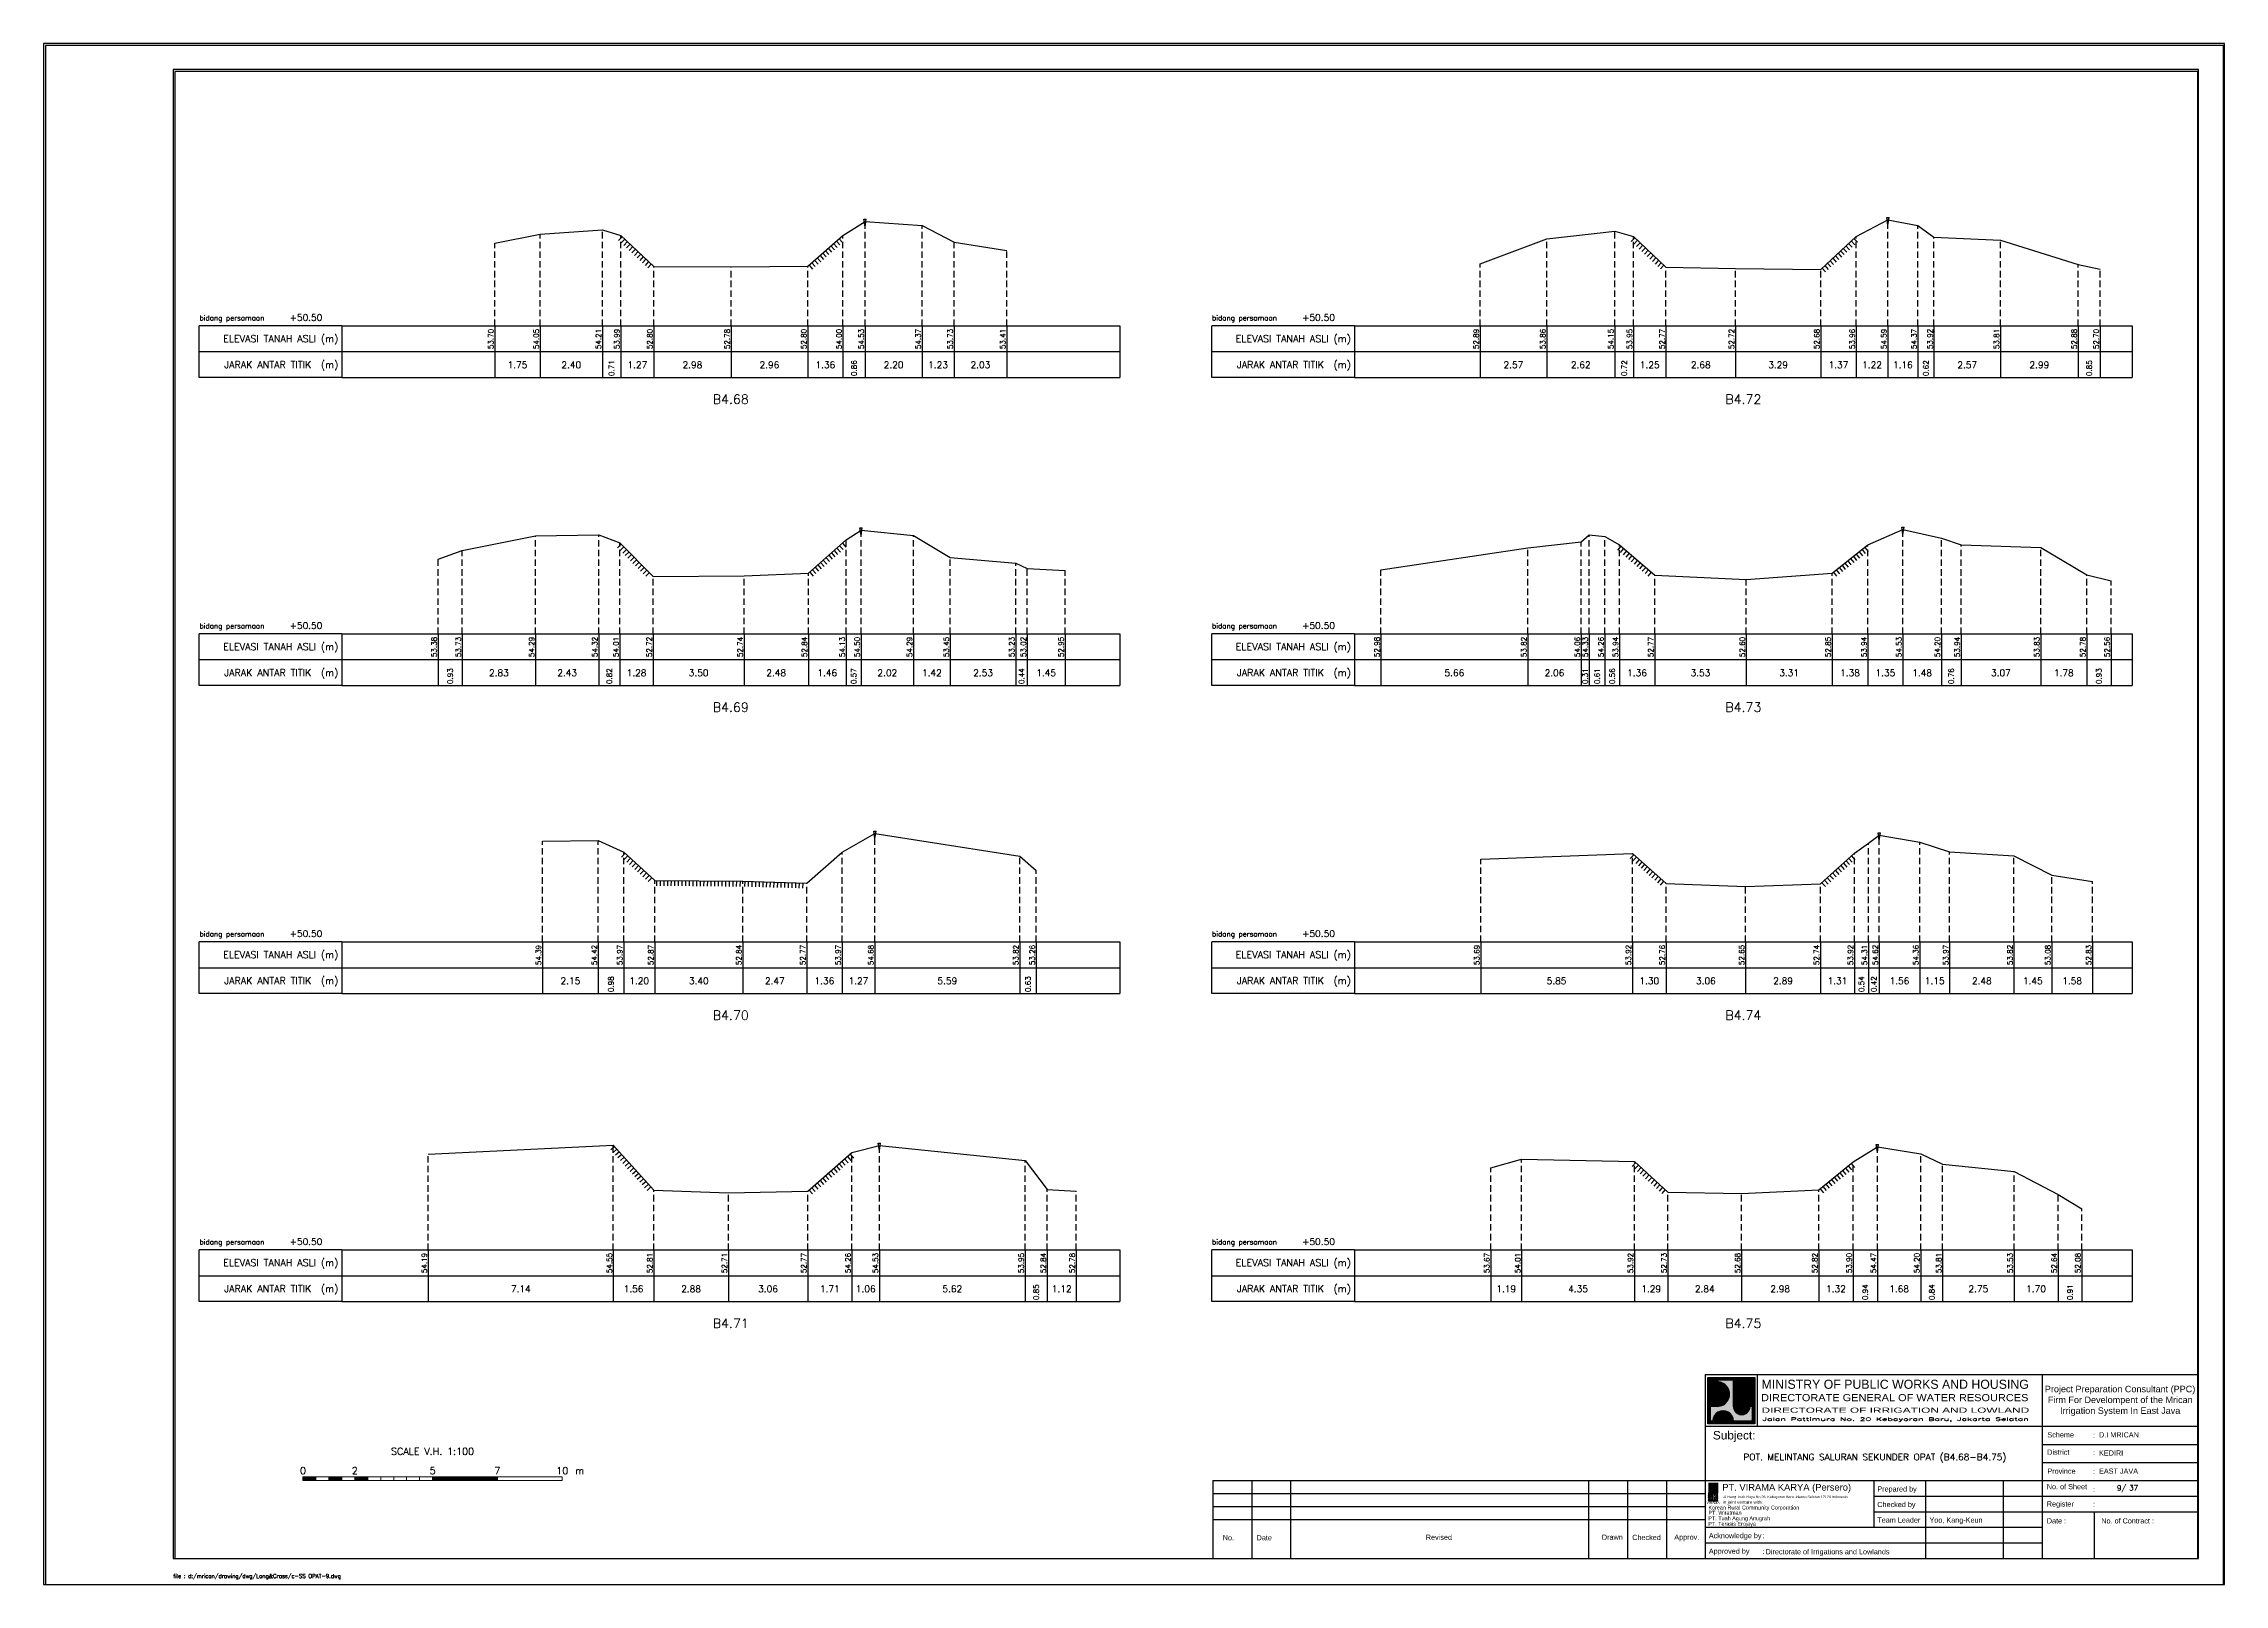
# Model space of a CAD drawing. Header units: inches. Extents: x -11 to 3175, y -842 to -783.
# Drawn here: x 683 to 767.1, y -842 to -782.6 of the extents above; entities that cross this region are included whole.
import ezdxf
from ezdxf.enums import TextEntityAlignment as Align

# ---------------------------------------------------------------- set-up
doc = ezdxf.new("R2010")
doc.units = ezdxf.units.IN
doc.header["$MEASUREMENT"] = 0
doc.linetypes.add('DASHED2', pattern=[0.375, 0.25, -0.125])
doc.layers.add('KOP', color=7, linetype='Continuous')
doc.layers.add('pelengkap', color=7, linetype='Continuous')
doc.styles.add('ARIAL', font='arial.ttf')
doc.styles.add('battang01', font='arial.ttf')
doc.styles.add('L100', font='simplex.shx', dxfattribs={"height": 0.254})
doc.styles.add('L140', font='simplex.shx', dxfattribs={"height": 0.356})
doc.styles.add('L60', font='simplex.shx', dxfattribs={"height": 0.152})
doc.styles.add('L80', font='simplex.shx', dxfattribs={"height": 0.203})
doc.styles.add('ROMANS-N', font='ROMANS.SHX', dxfattribs={"width": 0.8})
doc.styles.add('SONDU', font='arial.ttf')
doc.styles.get("Standard").update_dxf_attribs({"font": 'simplex.shx'})
doc.styles.add('STYLE1', font='arial.ttf', dxfattribs={"height": 0.2})
pattern_1 = [(45, (0, 0), (-0.08838834764831843, 0.08838834764831845), [])]

# ---------------------------------------------------------------- blocks, each defined once
blk = doc.blocks.new('kop')
at = {"layer": 'KOP'}
h = blk.add_hatch(color=3, dxfattribs=at)
h.paths.add_polyline_path([(609.8653532927285, 69.7965174242664), (591.8076082223538, 69.7965174242664), (591.8076082223538, 51.90947071793616), (609.8653532927285, 51.90947071793616)])
h.paths.add_polyline_path([(592.1020534932645, 52.24844148547069), (592.1020534932645, 69.50460869670152), (609.5341911203627, 69.50460869670152), (609.5341911203627, 52.24844148547069)], flags=16)
edge = h.paths.add_edge_path(flags=0)
edge.add_line((608.873529834174, 52.90910277674104), (601.6712012034158, 52.90910277674104))
edge.add_ellipse((597.6820295724688, 52.91975268540099), major_axis=(2.820780363398898, 2.820780363398898), ratio=0.9999999999999934, start_angle=314.8470375744171, end_angle=495.1529624255826)
edge.add_line((593.6928579415221, 52.90910277674104), (592.7627147794652, 52.90910277674104))
edge.add_line((592.7627147794651, 52.90910277674104), (592.7627147794651, 58.62619728620361))
edge.add_line((592.7627147794651, 58.62619728620368), (595.428986556629, 58.62619728620368))
edge.add_ellipse((595.4289865566291, 63.36824099147847), major_axis=(-3.353131261170752, 3.353131261170752), ratio=0.9999999999999983, start_angle=134.9999999999999, end_angle=314.9999999999999)
edge.add_line((595.4289865566291, 68.11028469675327), (595.4289865566291, 68.84394741944757))
edge.add_line((595.4289865566291, 68.84394741944752), (601.6547436091821, 68.84394741944752))
edge.add_line((601.6547436091821, 68.84394741944752), (601.6547436091821, 58.59413430307072))
edge.add_ellipse((604.8563547331537, 58.62619728605213), major_axis=(2.263994459030571, 2.263994459030571), ratio=0.9999999999991376, start_angle=135.5737774266452, end_angle=315.0000000026869)
edge.add_line((608.0581264027169, 58.62619728620368), (608.873529834174, 58.62619728620368))
edge.add_line((608.873529834174, 58.62619728620368), (608.873529834174, 52.9091027767411))
h = blk.add_hatch(dxfattribs=at)
h.set_pattern_fill('ANSI31', color=21)
h.set_pattern_definition(pattern_1)
h.paths.add_polyline_path([(609.5341911203627, 69.50460869670152), (592.1020534932645, 69.50460869670152), (592.1020534932645, 52.24844148547069), (609.5341911203627, 52.24844148547069)])
edge = h.paths.add_edge_path(flags=16)
edge.add_line((608.0581264038578, 58.62619728331649), (608.873529834174, 58.62619728331649))
edge.add_line((608.873529834174, 58.62619728331649), (608.873529834174, 52.90910277674104))
edge.add_line((608.873529834174, 52.90910277674104), (601.6712012043477, 52.90910277674104))
edge.add_ellipse((597.6820295732255, 52.91975268530538), major_axis=(-2.820780363950464, 2.820780363950464), ratio=0.9999999999999999, start_angle=224.8470375717975, end_angle=405.1529624282025)
edge.add_line((593.6928579421033, 52.90910277674104), (592.7627147794651, 52.90910277674104))
edge.add_line((592.7627147794651, 52.90910277674104), (592.7627147794651, 58.62619728331649))
edge.add_line((592.7627147794651, 58.62619728331649), (595.4289865705781, 58.62619728331649))
edge.add_ellipse((595.4289865571182, 63.3682409894528), major_axis=(-3.353131262124677, 3.353131262124677), ratio=0.9999999999999912, start_angle=134.9999999999997, end_angle=314.9999999999998)
edge.add_line((595.4289865571182, 68.11028469676671), (595.4289865571182, 68.84394741944752))
edge.add_line((595.4289865571182, 68.84394741944752), (601.6547436095548, 68.84394741944752))
edge.add_line((601.6547436095548, 68.84394741944752), (601.6547436095548, 58.5941344047481))
edge.add_ellipse((604.8563547345466, 58.62619728331649), major_axis=(-2.263994459341034, 2.263994459341035), ratio=0.999999999999965, start_angle=45.57377555810933, end_angle=225.000000000001)
h = blk.add_hatch(color=3, dxfattribs=at)
edge = h.paths.add_edge_path()
edge.add_line((601.6547436091821, 68.84394741944752), (595.4289865566291, 68.84394741944752))
edge.add_line((595.4289865566291, 68.84394741944752), (595.4289865566291, 68.11028469675321))
edge.add_ellipse((595.4289865566291, 63.36824099147847), major_axis=(-3.353131261170759, 3.353131261170758), ratio=0.9999999999999979, start_angle=134.9999999999999, end_angle=314.99999999999994, ccw=False)
edge.add_line((595.4289865566291, 58.62619728620368), (592.7627147794652, 58.62619728620368))
edge.add_line((592.7627147794651, 58.62619728620368), (592.7627147794651, 52.9091027767411))
edge.add_line((592.7627147794651, 52.90910277674104), (593.692857941522, 52.90910277674104))
edge.add_ellipse((597.6820295724688, 52.91975268540099), major_axis=(-2.820780363398898, 2.820780363398898), ratio=0.9999999999999934, start_angle=-135.1529624255826, end_angle=45.15296242558293, ccw=False)
edge.add_line((601.6712012034156, 52.90910277674104), (608.8735298341738, 52.90910277674104))
edge.add_line((608.873529834174, 52.90910277674104), (608.873529834174, 58.62619728620361))
edge.add_line((608.873529834174, 58.62619728620368), (608.0581264027169, 58.62619728620368))
edge.add_ellipse((604.856354733136, 58.62619728987087), major_axis=(2.263994459042317, 2.263994459042318), ratio=0.9999999999997576, start_angle=134.426222510409, end_angle=314.999999934367, ccw=False)
edge.add_line((601.6547436091821, 58.65826027636805), (601.6547436091821, 68.8439474194476))
h = blk.add_hatch(dxfattribs=at)
h.set_pattern_fill('ANSI31', color=41)
h.set_pattern_definition(pattern_1)
h.paths.add_polyline_path([(595.5939701222399, 25.44229578518152), (591.9923714647559, 25.44229578518152), (591.9923714647559, 22.12011222587194), (595.5939701222399, 22.12011222587194)])
h.paths.add_polyline_path([(594.8290399212113, 23.80107538915849), (595.486404190889, 22.50553331270966), (594.9518442189607, 22.50553331270966), (594.3704352444638, 23.59173922572727), (594.3704352444638, 22.50553331270966), (593.8526512319377, 22.50553331270966), (593.8526512319377, 24.7253559070662), (593.2416323709347, 22.50553331270966), (592.8436656118323, 22.50553331270966), (592.1206616099082, 25.0450254569166), (592.6728596590955, 25.0450254569166), (593.0257276515837, 23.53939475651638), (593.4088768836065, 25.0450254569166), (594.3704352444638, 25.0450254569166), (594.3704352444638, 23.99209855350495), (594.8904903176194, 25.0450254569166), (595.4627761213299, 25.0450254569166)], flags=16)
at = {"color": 2}
blk.add_lwpolyline([(-49.29008735655361, -9.987386569675465), (790.6905617838997, -9.987386569675465), (790.6905617838997, 583.2926438577114), (-49.29008735655361, 583.2926438577114)], close=True, dxfattribs=at)
at = {"color": 6}
blk.add_lwpolyline([(0.6493091440684111, 0.0004927304488262507), (780.7026824837753, 0.0004927304488262507), (780.7026824837753, 573.3047645575871), (0.6493091440684111, 573.3047645575871)], close=True, dxfattribs=at)
at = {"layer": 'KOP', "color": 5}
for p, q in [((590.8030303217506, 70.96299432783698), (590.8030303217506, 29.98464833497903)), ((590.8030303217506, 70.96299432783698), (780.7026824837753, 70.96299432783698)), ((400.9033781597261, 29.98464833497903), (400.9033781597261, 0.0004927304488262507)), ((400.9033781597261, 29.98464833497903), (590.8030303217506, 29.98464833497903)), ((590.8030303217506, 29.98464833497903), (590.8030303217506, 0.0004927304488262507))]:
    blk.add_line(p, q, dxfattribs=at)
at = {"layer": 'KOP', "color": 3}
for p, q in [((591.8076082223538, 69.7965174242664), (609.8653532927285, 69.7965174242664)), ((591.8076082223538, 51.90947071793616), (591.8076082223538, 69.7965174242664)), ((592.1020534932645, 69.50460869670152), (609.5341911203627, 69.50460869670152)), ((592.1020534932645, 52.24844148547069), (592.1020534932645, 69.50460869670152)), ((595.4289865571182, 68.84394741502373), (595.4289865571182, 68.1102846954029)), ((595.4289865566291, 68.84394741944752), (601.6547436091821, 68.84394741944752)), ((601.6547436095548, 58.59413430414176), (601.6547436095548, 68.84394741502373)), ((609.5341911203627, 69.50460869670152), (609.5341911203627, 52.24844148547069)), ((609.8653532927285, 69.7965174242664), (609.8653532927285, 51.90947071793616)), ((609.8653532927285, 51.90947071793616), (591.8076082223538, 51.90947071793616)), ((609.5341911203627, 52.24844148547069), (592.1020534932645, 52.24844148547069)), ((592.7627147794651, 52.90910277674104), (592.7627147794651, 58.62619728620368)), ((595.4289865571182, 58.62619728331649), (592.7627147799426, 58.62619728331649)), ((593.6928579415221, 52.90910277674104), (592.7627147794651, 52.90910277674104)), ((608.873529834174, 52.90910277674104), (601.6712012034156, 52.90910277674104)), ((608.8735298352565, 58.62619728331649), (608.0581264038578, 58.62619728331649)), ((608.873529834174, 58.62619728620368), (608.873529834174, 52.90910277674104)), ((720.7343712747147, 43.97725428375983), (780.7026824837753, 43.97725428375983)), ((720.7343712747147, 36.98095130936949), (780.7026824837753, 36.98095130936949)), ((415.895455961991, 29.98464833497903), (415.895455961991, 0.0004927304488262507)), ((430.8875337642562, 29.98464833497903), (430.8875337642562, 0.0004927304488262507)), ((545.8267969149554, 29.98464833497903), (545.8267969149554, 0.0004927304488262507)), ((560.8188747172203, 29.98464833497903), (560.8188747172203, 0.0004927304488262507)), ((575.8109525194855, 29.98464833497903), (575.8109525194855, 0.0004927304488262507)), ((655.7687007982327, 29.98464833497903), (655.7687007982327, 11.99415497226093)), ((675.7581378679197, 29.98464833497903), (675.7581378679197, 0.0004927304488262507)), ((705.7422934724498, 29.98464833497903), (705.7422934724498, 0.0004927304488262507)), ((400.9033781597261, 24.98728906755738), (590.8030303217506, 24.98728906755738)), ((400.9033781597261, 19.98992980013563), (590.8030303217506, 19.98992980013563)), ((655.7687007982327, 23.98781721407303), (720.7343712747147, 23.98781721407303)), ((655.7687007982327, 17.99098609316704), (720.7343712747147, 17.99098609316704)), ((720.7343712747147, 23.98781721407303), (780.7026824837753, 23.98781721407303)), ((720.7343712747147, 17.99098609316704), (780.7026824837753, 17.99098609316704)), ((740.7238083444017, 17.99098609316704), (740.7238083444017, 0.0004927304488262507)), ((400.9033781597261, 14.99257053271398), (590.8030303217506, 14.99257053271398)), ((590.8030303217506, 5.997323851354935), (720.7343712747147, 5.997323851354935))]:
    blk.add_line(p, q, dxfattribs=at)
at = {"layer": 'KOP', "color": 4}
for p, q in [((610.7924673914374, 70.96299432783698), (610.7924673914374, 50.97355725815018)), ((720.7343712747147, 70.96299432783698), (720.7343712747147, 0.0004927304488262507)), ((590.8030303217506, 50.97355725815018), (720.7343712747147, 50.97355725815018)), ((720.7343712747147, 50.97355725815018), (780.7026824837753, 50.97355725815018)), ((590.8030303217506, 29.98464833497903), (720.7343712747147, 29.98464833497903)), ((720.7343712747147, 29.98464833497903), (780.7026824837753, 29.98464833497903)), ((590.8030303217506, 11.99415497226093), (720.7343712747147, 11.99415497226093))]:
    blk.add_line(p, q, dxfattribs=at)
at = {"layer": 'KOP', "color": 41}
blk.add_line((595.5939701222399, 22.12011222587194), (591.9923714647559, 22.12011222587194), dxfattribs=at)
for points in [[(591.9923714647559, 25.44229578518152), (595.5939701222399, 25.44229578518152)], [(592.2042302093139, 25.44229578518152), (592.4160889538717, 25.44229578518152)], [(592.6279476984296, 25.44229578518152), (592.8398064429874, 25.44229578518152)], [(593.0516651875452, 25.44229578518152), (593.2635239321031, 25.44229578518152)], [(593.475382676661, 25.44229578518152), (593.6872414212188, 25.44229578518152)], [(593.8991001657766, 25.44229578518152), (594.1109589103345, 25.44229578518152)], [(594.3228176548924, 25.44229578518152), (594.5346763994503, 25.44229578518152)], [(594.7465351440081, 25.44229578518152), (594.958393888566, 25.44229578518152)], [(595.1702526331238, 25.44229578518152), (595.3821113776818, 25.44229578518152)], [(592.1206616099082, 25.0450254569166), (592.6728596590955, 25.0450254569166)], [(592.1206616099082, 25.0450254569166), (592.8436656118323, 22.50553331270964)], [(592.6728596590955, 25.04502545691657), (593.0257276515837, 23.53939475651638), (593.4088768836065, 25.04502545691663)], [(592.8436656118323, 22.50553331270966), (593.2416323709347, 22.50553331270966)], [(593.2416323709347, 22.50553331270964), (593.8526512319377, 24.7253559070662)], [(593.4088768836065, 25.0450254569166), (594.3704352444638, 25.0450254569166)], [(593.8526512319377, 22.50553331270966), (593.8526512319377, 24.7253559070662)], [(593.8526512319377, 22.50553331270966), (594.3704352444638, 22.50553331270966)], [(594.3704352444638, 25.0450254569166), (594.3704352444638, 23.99209855350495)], [(594.3704352444638, 23.99209855350495), (594.8904903176194, 25.04502545691664)], [(594.9518442189607, 22.50553331270961), (594.3704352444638, 23.59173922572727)], [(594.3704352444638, 23.59173922572727), (594.3704352444638, 22.50553331270966)], [(594.8290399212113, 23.80107538915849), (595.4627761213299, 25.04502545691658)], [(594.8290399212113, 23.80107538915849), (595.486404190889, 22.50553331270966)], [(594.8904903176194, 25.0450254569166), (595.4627761213299, 25.0450254569166)], [(594.9518442189607, 22.50553331270966), (595.486404190889, 22.50553331270966)]]:
    blk.add_lwpolyline(points, dxfattribs=at)
at = {"layer": 'KOP', "color": 42}
for points in [[(592.1962927759001, 29.11418325926331), (592.1962927759001, 25.44229578518152)], [(592.5354066955362, 29.11418325926331), (592.5354066955362, 25.44229578518152)], [(592.9591241846518, 29.11418325926331), (592.9591241846518, 25.44229578518152)], [(593.3828416737675, 29.11418325926331), (593.3828416737675, 25.44229578518152)], [(593.8065591628832, 29.11418325926331), (593.8065591628832, 25.44229578518152)], [(594.2302766519989, 29.11418325926331), (594.2302766519989, 25.44229578518152)], [(594.6539941411147, 29.11418325926331), (594.6539941411147, 25.44229578518152)], [(595.0777116302304, 29.11418325926331), (595.0777116302304, 25.44229578518152)], [(595.5014291193462, 29.11418325926331), (595.5014291193462, 25.44229578518152)]]:
    blk.add_lwpolyline(points, dxfattribs=at)
at = {"layer": 'KOP', "color": 3}
for centre, major_axis, ratio, start_param, end_param in [((595.4289865571182, 63.3682409894528), (-3.353131262124677, 3.353131262124677), 0.9999999999999912, 2.35619449019234, 5.497787143782134), ((597.6820295732255, 52.91975268530538), (-2.820780363950464, 2.820780363950464), 0.9999999999999998, 3.924321118983262, 7.071253168581014), ((604.8563547345466, 58.62619728331649), (-2.263994459341034, 2.263994459341035), 0.9999999999999651, 0.7853981633974656, 3.926990816987259)]:
    blk.add_ellipse(centre, major_axis=major_axis, ratio=ratio, start_param=start_param, end_param=end_param, dxfattribs=at)
at = {"layer": 'KOP', "color": 5, "style": 'SONDU'}
for s, height, width, p, p2 in [('MINISTRY OF PUBLIC WORKS AND HOUSING', 3.49815148719519, 0.9710490151369037, (612.4932982688147, 65.39724920043633), (715.583635835389, 65.39724920043633)), ('DIRECTORATE GENERAL OF WATER RESOURCES', 2.748547597081934, 1.100714376561997, (612.3259886324004, 60.61804978528377), (715.4154333181652, 60.61804978528377)), ('DIRECTORATE OF IRRIGATION AND LOWLAND', 1.99894370696868, 1.63875262601232, (612.5247331509995, 56.15346481889102), (715.7518429621628, 56.15346481889102))]:
    blk.add_text(s, height=height, dxfattribs=dict(at, width=width)).set_placement(p, p2, align=Align.FIT)
at = {"layer": 'KOP', "color": 3, "style": 'ROMANS-N', "width": 1.832260783358812}
blk.add_text('Jalan Pattimura No. 20 Kebayoran Baru, Jakarta Selatan', height=1.249339816855425, dxfattribs=at).set_placement((612.7914110984061, 53.0739527913797), (715.583635835389, 53.0739527913797), align=Align.FIT)
at = {"layer": 'KOP', "color": 5, "style": 'ARIAL'}
blk.add_text('Subject:', height=3.252150442789123, dxfattribs=at).set_placement((593.7538629287924, 45.86653647040268))
at = {"layer": 'KOP', "color": 3}
for s, height, style, p in [('Scheme', 1.99894370696868, 'battang01', (722.7467307064071, 46.65722556886666)), ('District', 1.99894370696868, 'battang01', (722.6754973804648, 39.96707763894264)), (':', 1.99894370696868, 'battang01', (740.368327375754, 46.56012324452533)), ('D.I MRICAN', 1.99894370696868, 'battang01', (742.6585068305885, 46.65722556886666)), ('Province', 1.99894370696868, 'battang01', (722.7467307064071, 32.66461962008597)), (':', 1.99894370696868, 'battang01', (740.368327375754, 32.56751729574452)), (':', 1.99894370696868, 'battang01', (740.382074427338, 39.86997531646293)), ('KEDIRI', 1.99894370696868, 'battang01', (742.6585068305885, 39.66092259447632)), ('EAST JAVA', 1.99894370696868, 'battang01', (742.6585068305885, 32.66461962008597)), ('Prepared by', 1.99894370696868, 'battang01', (657.1430811109453, 25.78808395849862)), ('No. of Sheet ', 1.99894370696868, 'battang01', (722.520620818671, 26.67669459981798)), (':', 1.99894370696868, 'battang01', (740.3764858407951, 25.61838168175072)), ('in joint venture with:', 1.249339816855425, 'SONDU', (597.5578460284455, 21.07202452231022)), ('Checked by', 1.99894370696868, 'battang01', (657.1430811109453, 19.79125283759251)), ('Register', 1.99894370696868, 'battang01', (722.520620818671, 20.01807698302375)), (':', 1.99894370696868, 'battang01', (740.3598310849088, 19.92097465868241)), ('No.', 2, 'STYLE1', (404.7326663119579, 6.989602865739329)), ('Date', 2, 'STYLE1', (417.7761580577991, 6.989602865739329)), ('Revised', 2, 'STYLE1', (483.0371936477145, 7.169341252978228)), ('Drawn', 2, 'STYLE1', (550.9231662973559, 7.182965166626985)), ('Checked', 2, 'STYLE1', (562.6224972631348, 7.108401592637279)), ('Approv.', 2, 'STYLE1', (578.86250988613, 7.205550314016108)), ('Acknowledge by', 1.99894370696868, 'battang01', (592.1774106344633, 7.797590595780406)), (':', 1.99894370696868, 'battang01', (612.7647815001492, 7.813086169812294)), ('Team Leader', 1.99894370696868, 'battang01', (657.1430811109453, 13.79442171668651)), ('Yoo, Kang-Keun', 1.99894370696868, 'battang01', (677.261691985017, 13.79442171668651)), ('Date :', 1.99894370696868, 'battang01', (722.520620818671, 13.48542904786333)), ('No. of Contract :', 1.99894370696868, 'battang01', (743.5203251274443, 13.48542904786333)), ('Approved by', 1.99894370696868, 'battang01', (592.1774106344633, 1.800759474874411)), (':', 1.99894370696868, 'battang01', (612.8062382028575, 1.771932832116903)), ('Directorate of Irrigations and Lowlands', 1.99894370696868, 'battang01', (614.0846811434608, 1.594699671224788))]:
    blk.add_text(s, height=height, dxfattribs=dict(at, style=style)).set_placement(p)
at = {"layer": 'KOP', "color": 6, "style": 'SONDU'}
blk.add_text('PT. VIRAMA KARYA (Persero)', height=2.580944750812598, dxfattribs=at).set_placement((597.3630730504415, 26.14584984606049))
at = {"layer": 'KOP', "color": 42, "style": 'SONDU'}
blk.add_text('VIRAMA', height=0.9417941134961573, dxfattribs=at).set_placement((591.2959839900191, 21.03873930941651))
at = {"layer": 'KOP', "color": 4, "style": 'SONDU'}
for s, p in [('Korean Rural Community Corporation', (592.0172325651579, 18.85809622764893)), ('PT. Wiratman', (592.0172325651579, 16.86431729777243)), ('PT. Terasis Erojaya', (591.9444979581187, 12.58833032325808)), ('PT. Tuah Agung Anugrah', (591.9984246368545, 14.73155498450907))]:
    blk.add_text(s, height=1.49920778022651, dxfattribs=at).set_placement(p)
at = {"layer": 'KOP', "color": 3, "insert": (719.8583502723425, 60.76950394133539), "char_height": 2.49867963371085, "width": 61.43936713392102, "attachment_point": 4, "style": 'SONDU'}
blk.add_mtext('\\pi1.9124;Project Preparation Consultant (PPC)\\P\\pi3.0493;Firm For Develompent of the Mrican \\P\\pi7.7731;Irrigation System In East Java', dxfattribs=at)
at = {"layer": 'KOP', "color": 2, "insert": (597.5716775050441, 24.25098294227902), "char_height": 0.9994718534843399, "width": 48.71807324837515, "attachment_point": 1, "style": 'SONDU'}
blk.add_mtext('Jl. Hang Tuah Raya No.26, Kebayoran Baru Jakarta Selatan 12120 Indonesia', dxfattribs=at)
blk = doc.blocks.new('*X6')
at = {"color": 0}
for p, q in [((20000, 6250), (25000, 6250)), ((20000, 6200), (25000, 6200)), ((20000, 6150), (25000, 6150)), ((20000, 6100), (25000, 6100)), ((20000, 6050), (25000, 6050))]:
    blk.add_line(p, q, dxfattribs=at)
blk = doc.blocks.new('*X5')
at = {"color": 0}
for p, q in [((14000, 6250), (15000, 6250)), ((14000, 6200), (15000, 6200)), ((14000, 6150), (15000, 6150)), ((14000, 6100), (15000, 6100)), ((14000, 6050), (15000, 6050))]:
    blk.add_line(p, q, dxfattribs=at)
blk = doc.blocks.new('*X3')
at = {"color": 0}
for p, q in [((10000, 6250), (11000, 6250)), ((10000, 6200), (11000, 6200)), ((10000, 6150), (11000, 6150)), ((10000, 6100), (11000, 6100)), ((10000, 6050), (11000, 6050))]:
    blk.add_line(p, q, dxfattribs=at)
blk = doc.blocks.new('*X4')
at = {"color": 0}
for p, q in [((12000, 6250), (13000, 6250)), ((12000, 6200), (13000, 6200)), ((12000, 6150), (13000, 6150)), ((12000, 6100), (13000, 6100)), ((12000, 6050), (13000, 6050))]:
    blk.add_line(p, q, dxfattribs=at)
blk = doc.blocks.new('c100')
at = {"color": 2}
blk.add_lwpolyline([(-5, -1), (79.10000000000002, -1), (79.10000000000002, 58.4), (-5, 58.4)], close=True, dxfattribs=at)
at = {"color": 6}
blk.add_lwpolyline([(0, 0), (78.10000000000002, 0), (78.10000000000002, 57.4), (3.516176065587739e-15, 57.4)], close=True, dxfattribs=at)
at = {"color": 3, "lineweight": 0}
for points in [[(5, 3), (5.5, 3), (5.5, 3.15), (5, 3.15)], [(5.5, 3), (6, 3), (6, 3.15), (5.5, 3.15)], [(6, 3), (6.5, 3), (6.5, 3.15), (6, 3.15)], [(6.5, 3), (7, 3), (7, 3.15), (6.5, 3.15)], [(7, 3), (7.5, 3), (7.5, 3.15), (7, 3.15)], [(7.5, 3), (8, 3), (8, 3.15), (7.5, 3.15)], [(8, 3), (8.5, 3), (8.5, 3.15), (8, 3.15)], [(8.5, 3), (9, 3), (9, 3.15), (8.5, 3.15)], [(9, 3), (9.5, 3), (9.5, 3.15), (9, 3.15)], [(9.5, 3), (10, 3), (10, 3.15), (9.5, 3.15)], [(10, 3), (12.5, 3), (12.5, 3.15), (10, 3.15)], [(12.5, 3), (15, 3), (15, 3.15), (12.5, 3.15)]]:
    blk.add_lwpolyline(points, close=True, dxfattribs=at)
at = {"color": 1, "lineweight": 0, "xscale": 0.0005, "yscale": 0.0005, "zscale": 0.0005}
for name in ['*X3', '*X4', '*X5', '*X6']:
    blk.add_blockref(name, (0, 0), dxfattribs=at)
at = {"color": 3}
for s, p in [('SCALE V.H. 1:100', (10, 4)), ('0', (5, 3.25)), ('2', (7, 3.25)), ('5', (10, 3.25)), ('7', (12.5, 3.25)), ('10', (15, 3.25))]:
    blk.add_text(s, height=0.27, dxfattribs=at).set_placement(p, align=Align.CENTER)
blk.add_text('m', height=0.27, dxfattribs=at).set_placement((15.5, 3.25))
blk = doc.blocks.new('das2')
at = {"color": 5, "linetype": 'Continuous'}
for q in [(0, 1), (17.75, 0.9999999999999973)]:
    blk.add_line((2.75, 1), q, dxfattribs=at)
at = {"color": 3, "linetype": 'Continuous'}
for p, q in [((2.75, 1), (2.75, 0)), ((17.75, 0.9999999999999973), (17.75, -2.664535259100376e-15)), ((0, 0.5000000000000004), (17.75, 0.4999999999999973)), ((2.75, 0), (0, 0)), ((2.75, 0), (17.75, -2.664535259100376e-15))]:
    blk.add_line(p, q, dxfattribs=at)
blk.add_lwpolyline([(0, 0), (0, 1)], dxfattribs=at)
blk.add_text('bidang persamaan', height=0.1, dxfattribs=at).set_placement((0.005000000000000004, 1.100000000000001))
at = {"color": 5, "linetype": 'Continuous'}
for s, p in [('ELEVASI TANAH ASLI (m)', (2.683279515513197, 0.6825000000000001)), ('JARAK ANTAR TITIK  (m)', (2.683279515513197, 0.1825000000000001))]:
    blk.add_text(s, height=0.135, dxfattribs=at).set_placement(p, align=Align.RIGHT)
blk = doc.blocks.new('gbrpatok')
at = {"color": 2, "linetype": 'Continuous'}
for p, q in [((-0.0004517254713327645, 0.0009574234873781506), (0.0004517254713327645, 0.0009574234873781506)), ((0, -0.001962284437723838), (-0.0004517254713327645, 0.0009574234873781506)), ((0, -0.001962284437723838), (0.0004517254713327645, 0.0009574234873781506))]:
    blk.add_line(p, q, dxfattribs=at)

msp = doc.modelspace()

# ---------------------------------------------------------------- linework, layer by layer
at = {"color": 2, "linetype": 'Continuous', "lineweight": -3}
for p, q in [((713.8248178473567, -789.9909206399252), (714.6809025393567, -789.4619206399252)), ((714.6809025393567, -789.4619206399252), (716.8777004363567, -789.6139206399251)), ((716.8777004363567, -789.6139206399251), (718.1119752573567, -790.2569206399252)), ((752.9015041066198, -790.0311526033988), (754.1223005676197, -789.3971526033988)), ((754.1223005676197, -789.3971526033988), (755.2808449126197, -789.6171526033988)), ((755.2808449126197, -789.6171526033988), (755.9005795106198, -790.0651526033988)), ((700.3985622193567, -790.2899206399252), (702.1496021293567, -789.9409206399251)), ((702.1496021293567, -789.9409206399251), (704.5471107493566, -789.7729206399251)), ((704.5471107493566, -789.7729206399251), (705.2605253703567, -789.9949206399252)), ((705.2605253703567, -789.9949206399252), (706.5298161083567, -791.1899206399252)), ((712.4694030483566, -791.1849206399252), (713.8248178473567, -789.9909206399252)), ((718.1119752573567, -790.2569206399252), (720.1436538613567, -790.5769206399252)), ((738.3942064376197, -791.0951526033988), (740.9679269576197, -790.1301526033989)), ((740.9679269576197, -790.1301526033989), (743.5900574576198, -789.8331526033988)), ((743.5900574576198, -789.8331526033988), (744.3140420066197, -790.0391526033989)), ((744.3140420066197, -790.0391526033989), (745.5662397916198, -791.2181526033988)), ((751.5329792276198, -791.3031526033989), (752.9015041066198, -790.0311526033988)), ((755.9005795106198, -790.0651526033988), (758.4675951496197, -790.1821526033989)), ((758.4675951496197, -790.1821526033989), (761.4592288756197, -791.1101526033989)), ((706.5298161083567, -791.1899206399252), (709.5127166873567, -791.2109206399252)), ((709.5127166873567, -791.2109206399252), (712.4694030483566, -791.1849206399252)), ((745.5662397916198, -791.2181526033988), (748.2465993326198, -791.2711526033988)), ((748.2465993326198, -791.2711526033988), (751.5329792276198, -791.3031526033989)), ((761.4592288756197, -791.1101526033989), (762.3091685896197, -791.2891526033989)), ((713.9514359821723, -801.73384505925), (714.5253636781723, -801.36044310925)), ((714.5253636781723, -801.36044310925), (716.5468883501724, -801.56729490925)), ((753.353238798401, -801.9274958684432), (754.701500643401, -801.3314958684432)), ((754.701500643401, -801.3314958684432), (756.185557582401, -801.6604958684431)), ((698.2104161781723, -802.47784165925), (699.1439814281723, -802.13525978925)), ((699.1439814281723, -802.13525978925), (701.9742628081723, -801.56999703925)), ((701.9742628081723, -801.56999703925), (704.4092420381724, -801.53978004925)), ((704.4092420381724, -801.53978004925), (705.2254831411723, -801.85209785925)), ((705.2254831411723, -801.85209785925), (706.5079236251723, -803.13947498925)), ((712.4912955861723, -803.0214856392499), (713.9514359821723, -801.73384505925)), ((716.5468883501724, -801.56729490925), (717.9647876121724, -802.41226487925)), ((734.574333873401, -802.8874958684431), (740.238116663401, -802.0384958684432)), ((740.238116663401, -802.0384958684432), (742.297284423401, -801.8044958684432)), ((742.297284423401, -801.8044958684432), (742.606805733401, -801.5334958684432)), ((742.606805733401, -801.5334958684432), (743.212269813401, -801.6034958684431)), ((743.212269813401, -801.6034958684431), (743.773699673401, -801.9254958684431)), ((743.773699673401, -801.9254958684431), (745.129913261401, -803.0884958684431)), ((751.969305554401, -803.0134958684431), (753.353238798401, -801.9274958684432)), ((756.185557582401, -801.6604958684431), (756.9452056144011, -801.9224958684431)), ((756.9452056144011, -801.9224958684431), (760.019106964401, -802.0304958684432)), ((760.019106964401, -802.0304958684432), (761.794369879401, -803.0834958684432)), ((706.5079236251723, -803.13947498925), (710.0121106381723, -803.11800516925)), ((710.0121106381723, -803.11800516925), (712.4912955861723, -803.0214856392499)), ((717.9647876121724, -802.41226487925), (720.4914605601723, -802.63417709925)), ((720.4914605601723, -802.63417709925), (720.9355578251723, -802.83968095925)), ((720.9355578251723, -802.83968095925), (722.3890739981723, -802.9133593192499)), ((745.129913261401, -803.0884958684431), (748.660994952401, -803.2614958684431)), ((748.660994952401, -803.2614958684431), (751.969305554401, -803.0134958684431)), ((761.794369879401, -803.0834958684432), (762.728249486401, -803.3074958684432)), ((713.790659603465, -813.7700500417457), (715.0560994474649, -813.0528689717457)), ((715.0560994474649, -813.0528689717457), (720.645942021465, -813.9215461417457)), ((753.3720750314226, -813.4269558511705), (753.7903153934226, -813.1199558511706)), ((753.7903153934226, -813.1199558511706), (755.3533413044225, -813.3799558511706)), ((702.2402132874649, -813.3480942017458), (704.3890157774649, -813.3163048817457)), ((704.3890157774649, -813.3163048817457), (705.3694070294649, -813.7671615617458)), ((705.3694070294649, -813.7671615617458), (706.566000626465, -814.8625190817457)), ((712.433218398465, -814.9632012717457), (713.790659603465, -813.7700500417457)), ((720.645942021465, -813.9215461417457), (721.2793477954649, -814.4777878317457)), ((738.4229498134226, -814.0459558511706), (744.2687808534226, -813.8219558511706)), ((744.2687808534226, -813.8219558511706), (745.5734577824226, -814.9809558511706)), ((751.5257613534226, -814.9949558511706), (752.8315609934226, -813.8159558511705)), ((752.8315609934226, -813.8159558511705), (753.3720750314226, -813.4269558511705)), ((755.3533413044225, -813.3799558511706), (756.5055494534225, -813.7639558511706)), ((756.5055494534225, -813.7639558511706), (758.9853223234226, -813.9189558511706)), ((758.9853223234226, -813.9189558511706), (760.4402128364226, -814.6559558511706)), ((706.566000626465, -814.8625190817457), (709.9662612374649, -814.8953504817457)), ((709.9662612374649, -814.8953504817457), (712.433218398465, -814.9632012717457)), ((760.4402128364226, -814.6559558511706), (762.0186922684226, -814.9049558511706)), ((745.5734577824226, -814.9809558511706), (748.6370321684226, -815.0909558511706)), ((748.6370321684226, -815.0909558511706), (751.5257613534226, -814.9949558511706)), ((697.8345546447936, -825.4182481945328), (704.9705799047936, -825.0612481945327)), ((704.9705799047936, -825.0612481945327), (706.5318859917935, -826.8042481945328)), ((712.4673329707936, -826.8442481945327), (714.1725920997935, -825.3522481945328)), ((714.1725920997935, -825.3522481945328), (715.2335939847935, -825.0822481945328)), ((715.2335939847935, -825.0822481945328), (720.8516919727936, -825.6592481945328)), ((720.8516919727936, -825.6592481945328), (721.7057807867935, -826.7772481945327)), ((738.8094657483273, -825.9399139897815), (739.9998220683273, -825.6009139897816)), ((739.9998220683273, -825.6009139897816), (744.3502290863272, -825.6929139897816)), ((744.3502290863272, -825.6929139897816), (745.6411653153273, -826.8799139897816)), ((751.4580538453273, -826.7949139897815), (752.7803275453273, -825.7099139897815)), ((752.7803275453273, -825.7099139897815), (753.7196815783273, -825.1379139897815)), ((753.7196815783273, -825.1379139897815), (755.3952331293273, -825.4079139897816)), ((755.3952331293273, -825.4079139897816), (756.2346672643273, -825.7999139897815)), ((756.2346672643273, -825.7999139897815), (758.9867047413272, -826.0789139897815)), ((758.9867047413272, -826.0789139897815), (760.6912674813273, -826.9739139897815)), ((706.5318859917935, -826.8042481945328), (709.4069142267936, -826.9012481945327)), ((709.4069142267936, -826.9012481945327), (712.4673329707936, -826.8442481945327)), ((721.7057807867935, -826.7772481945327), (722.8215781707935, -826.8372481945328)), ((745.6411653153273, -826.8799139897816), (748.4815715183272, -826.9319139897816)), ((748.4815715183272, -826.9319139897816), (751.4580538453273, -826.7949139897815)), ((760.6912674813273, -826.9739139897815), (761.6028069733272, -827.5279139897816))]:
    msp.add_line(p, q, dxfattribs=at)
at = {"color": 1, "linetype": 'DASHED2', "lineweight": -3}
for p, q in [((714.6809025393567, -793.4869206399252), (714.6809025393567, -789.4619206399252)), ((716.8777004363567, -793.4869206399252), (716.8777004363567, -789.6139206399251)), ((754.1223005676197, -793.4871526033988), (754.1223005676197, -789.3971526033988)), ((755.2808449126197, -793.4871526033988), (755.2808449126197, -789.6171526033988)), ((700.3985622193567, -793.4869206399252), (700.3985622193567, -790.2899206399252)), ((702.1496021293567, -793.4869206399252), (702.1496021293567, -789.9409206399251)), ((704.5471107493566, -793.4869206399252), (704.5471107493566, -789.7729206399251)), ((705.2605253703567, -793.4869206399252), (705.2605253703567, -789.9949206399252)), ((713.8248178473567, -793.4869206399252), (713.8248178473567, -789.9909206399252)), ((718.1119752573567, -793.4869206399252), (718.1119752573567, -790.2569206399252)), ((740.9679269576197, -793.4871526033988), (740.9679269576197, -790.1301526033989)), ((743.5900574576198, -793.4871526033988), (743.5900574576198, -789.8331526033988)), ((744.3140420066197, -793.4871526033988), (744.3140420066197, -790.0391526033989)), ((752.9015041066198, -793.4871526033988), (752.9015041066198, -790.0311526033988)), ((755.9005795106198, -793.4871526033988), (755.9005795106198, -790.0651526033988)), ((758.4675951496197, -793.4871526033988), (758.4675951496197, -790.1821526033989)), ((706.5298161083567, -793.4869206399252), (706.5298161083567, -791.1899206399252)), ((709.5127166873567, -793.4869206399252), (709.5127166873567, -791.2109206399252)), ((712.4694030483566, -793.4869206399252), (712.4694030483566, -791.1849206399252)), ((720.1436538613567, -793.4869206399252), (720.1436538613567, -790.5769206399252)), ((738.3942064376197, -793.4871526033988), (738.3942064376197, -791.0951526033988)), ((745.5662397916198, -793.4871526033988), (745.5662397916198, -791.2181526033988)), ((748.2465993326198, -793.4871526033988), (748.2465993326198, -791.2711526033988)), ((751.5329792276198, -793.4871526033988), (751.5329792276198, -791.3031526033989)), ((761.4592288756197, -793.4871526033988), (761.4592288756197, -791.1101526033989)), ((762.3091685896197, -793.4871526033988), (762.3091685896197, -791.2891526033989)), ((714.5253636781723, -805.36182845925), (714.5253636781723, -801.36044310925)), ((754.701500643401, -805.3624958684431), (754.701500643401, -801.3314958684432)), ((699.1439814281723, -805.36182845925), (699.1439814281723, -802.13525978925)), ((701.9742628081723, -805.36182845925), (701.9742628081723, -801.56999703925)), ((704.4092420381724, -805.36182845925), (704.4092420381724, -801.53978004925)), ((705.2254831411723, -805.36182845925), (705.2254831411723, -801.85209785925)), ((713.9514359821723, -805.36182845925), (713.9514359821723, -801.73384505925)), ((716.5468883501724, -805.36182845925), (716.5468883501724, -801.56729490925)), ((740.238116663401, -805.3624958684431), (740.238116663401, -802.0384958684432)), ((742.297284423401, -805.3624958684431), (742.297284423401, -801.8044958684432)), ((742.606805733401, -805.3624958684431), (742.606805733401, -801.5334958684432)), ((743.212269813401, -805.3624958684431), (743.212269813401, -801.6034958684431)), ((743.773699673401, -805.3624958684431), (743.773699673401, -801.9254958684431)), ((753.353238798401, -805.3624958684431), (753.353238798401, -801.9274958684432)), ((756.185557582401, -805.3624958684431), (756.185557582401, -801.6604958684431)), ((756.9452056144011, -805.3624958684431), (756.9452056144011, -801.9224958684431)), ((760.019106964401, -805.3624958684431), (760.019106964401, -802.0304958684432)), ((698.2104161781723, -805.36182845925), (698.2104161781723, -802.47784165925)), ((706.5079236251723, -805.36182845925), (706.5079236251723, -803.13947498925)), ((710.0121106381723, -805.36182845925), (710.0121106381723, -803.11800516925)), ((712.4912955861723, -805.36182845925), (712.4912955861723, -803.0214856392499)), ((717.9647876121724, -805.36182845925), (717.9647876121724, -802.41226487925)), ((720.4914605601723, -805.36182845925), (720.4914605601723, -802.63417709925)), ((720.9355578251723, -805.36182845925), (720.9355578251723, -802.83968095925)), ((722.3890739981723, -805.36182845925), (722.3890739981723, -802.9133593192499)), ((734.574333873401, -805.3624958684431), (734.574333873401, -802.8874958684431)), ((745.129913261401, -805.3624958684431), (745.129913261401, -803.0884958684431)), ((751.969305554401, -805.3624958684431), (751.969305554401, -803.0134958684431)), ((761.794369879401, -805.3624958684431), (761.794369879401, -803.0834958684432)), ((748.660994952401, -805.3624958684431), (748.660994952401, -803.2614958684431)), ((762.728249486401, -805.3624958684431), (762.728249486401, -803.3074958684432)), ((715.0560994474649, -817.2371430017457), (715.0560994474649, -813.0528689717457)), ((753.7903153934226, -817.2369558511706), (753.7903153934226, -813.1199558511706)), ((702.2402132874649, -817.2371430017457), (702.2402132874649, -813.3480942017458)), ((704.3890157774649, -817.2371430017457), (704.3890157774649, -813.3163048817457)), ((705.3694070294649, -817.2371430017457), (705.3694070294649, -813.7671615617458)), ((713.790659603465, -817.2371430017457), (713.790659603465, -813.7700500417457)), ((720.645942021465, -817.2371430017457), (720.645942021465, -813.9215461417457)), ((738.4229498134226, -817.2369558511706), (738.4229498134226, -814.0459558511706)), ((744.2687808534226, -817.2369558511706), (744.2687808534226, -813.8219558511706)), ((752.8315609934226, -817.2369558511706), (752.8315609934226, -813.8159558511705)), ((753.3720750314226, -817.2369558511706), (753.3720750314226, -813.4269558511705)), ((755.3533413044225, -817.2369558511706), (755.3533413044225, -813.3799558511706)), ((756.5055494534225, -817.2369558511706), (756.5055494534225, -813.7639558511706)), ((758.9853223234226, -817.2369558511706), (758.9853223234226, -813.9189558511706)), ((706.566000626465, -817.2371430017457), (706.566000626465, -814.8625190817457)), ((709.9662612374649, -817.2371430017457), (709.9662612374649, -814.8953504817457)), ((721.2793477954649, -817.2371430017457), (721.2793477954649, -814.4777878317457)), ((760.4402128364226, -817.2369558511706), (760.4402128364226, -814.6559558511706)), ((762.0186922684226, -817.2369558511706), (762.0186922684226, -814.9049558511706)), ((712.433218398465, -817.2371430017457), (712.433218398465, -814.9632012717457)), ((745.5734577824226, -817.2369558511706), (745.5734577824226, -814.9809558511706)), ((748.6370321684226, -817.2369558511706), (748.6370321684226, -815.0909558511706)), ((751.5257613534226, -817.2369558511706), (751.5257613534226, -814.9949558511706)), ((697.8345546447936, -829.1122481945328), (697.8345546447936, -825.4182481945328)), ((704.9705799047936, -829.1122481945328), (704.9705799047936, -825.0612481945327)), ((714.1725920997935, -829.1122481945328), (714.1725920997935, -825.3522481945328)), ((715.2335939847935, -829.1122481945328), (715.2335939847935, -825.0822481945328)), ((720.8516919727936, -829.1122481945328), (720.8516919727936, -825.6592481945328)), ((739.9998220683273, -829.1119139897816), (739.9998220683273, -825.6009139897816)), ((744.3502290863272, -829.1119139897816), (744.3502290863272, -825.6929139897816)), ((752.7803275453273, -829.1119139897816), (752.7803275453273, -825.7099139897815)), ((753.7196815783273, -829.1119139897816), (753.7196815783273, -825.1379139897815)), ((755.3952331293273, -829.1119139897816), (755.3952331293273, -825.4079139897816)), ((756.2346672643273, -829.1119139897816), (756.2346672643273, -825.7999139897815)), ((738.8094657483273, -829.1119139897816), (738.8094657483273, -825.9399139897815)), ((758.9867047413272, -829.1119139897816), (758.9867047413272, -826.0789139897815)), ((706.5318859917935, -829.1122481945328), (706.5318859917935, -826.8042481945328)), ((709.4069142267936, -829.1122481945328), (709.4069142267936, -826.9012481945327)), ((712.4673329707936, -829.1122481945328), (712.4673329707936, -826.8442481945327)), ((721.7057807867935, -829.1122481945328), (721.7057807867935, -826.7772481945327)), ((722.8215781707935, -829.1122481945328), (722.8215781707935, -826.8372481945328)), ((745.6411653153273, -829.1119139897816), (745.6411653153273, -826.8799139897816)), ((748.4815715183272, -829.1119139897816), (748.4815715183272, -826.9319139897816)), ((751.4580538453273, -829.1119139897816), (751.4580538453273, -826.7949139897815)), ((760.6912674813273, -829.1119139897816), (760.6912674813273, -826.9739139897815)), ((761.6028069733272, -829.1119139897816), (761.6028069733272, -827.5279139897816))]:
    msp.add_line(p, q, dxfattribs=at)
at = {"color": 1, "linetype": 'Continuous', "lineweight": -3}
for p, q in [((700.3985622193567, -793.4869206399252), (700.3985622193567, -795.4869206399252)), ((702.1496021293567, -793.4869206399252), (702.1496021293567, -795.4869206399252)), ((704.5471107493566, -793.4869206399252), (704.5471107493566, -795.4869206399252)), ((705.2605253703567, -793.4869206399252), (705.2605253703567, -795.4869206399252)), ((706.5298161083567, -793.4869206399252), (706.5298161083567, -795.4869206399252)), ((709.5127166873567, -793.4869206399252), (709.5127166873567, -795.4869206399252)), ((712.4694030483566, -793.4869206399252), (712.4694030483566, -795.4869206399252)), ((713.8248178473567, -793.4869206399252), (713.8248178473567, -795.4869206399252)), ((714.6809025393567, -793.4869206399252), (714.6809025393567, -795.4869206399252)), ((716.8777004363567, -793.4869206399252), (716.8777004363567, -795.4869206399252)), ((718.1119752573567, -793.4869206399252), (718.1119752573567, -795.4869206399252)), ((720.1436538613567, -793.4869206399252), (720.1436538613567, -795.4869206399252)), ((738.3942064376197, -793.4871526033988), (738.3942064376197, -795.4871526033988)), ((740.9679269576197, -793.4871526033988), (740.9679269576197, -795.4871526033988)), ((743.5900574576198, -793.4871526033988), (743.5900574576198, -795.4871526033988)), ((744.3140420066197, -793.4871526033988), (744.3140420066197, -795.4871526033988)), ((745.5662397916198, -793.4871526033988), (745.5662397916198, -795.4871526033988)), ((748.2465993326198, -793.4871526033988), (748.2465993326198, -795.4871526033988)), ((751.5329792276198, -793.4871526033988), (751.5329792276198, -795.4871526033988)), ((752.9015041066198, -793.4871526033988), (752.9015041066198, -795.4871526033988)), ((754.1223005676197, -793.4871526033988), (754.1223005676197, -795.4871526033988)), ((755.2808449126197, -793.4871526033988), (755.2808449126197, -795.4871526033988)), ((755.9005795106198, -793.4871526033988), (755.9005795106198, -795.4871526033988)), ((758.4675951496197, -793.4871526033988), (758.4675951496197, -795.4871526033988)), ((761.4592288756197, -793.4871526033988), (761.4592288756197, -795.4871526033988)), ((762.3091685896197, -793.4871526033988), (762.3091685896197, -795.4871526033988)), ((698.2104161781723, -805.36182845925), (698.2104161781723, -807.36182845925)), ((699.1439814281723, -805.36182845925), (699.1439814281723, -807.36182845925)), ((701.9742628081723, -805.36182845925), (701.9742628081723, -807.36182845925)), ((704.4092420381724, -805.36182845925), (704.4092420381724, -807.36182845925)), ((705.2254831411723, -805.36182845925), (705.2254831411723, -807.36182845925)), ((706.5079236251723, -805.36182845925), (706.5079236251723, -807.36182845925)), ((710.0121106381723, -805.36182845925), (710.0121106381723, -807.36182845925)), ((712.4912955861723, -805.36182845925), (712.4912955861723, -807.36182845925)), ((713.9514359821723, -805.36182845925), (713.9514359821723, -807.36182845925)), ((714.5253636781723, -805.36182845925), (714.5253636781723, -807.36182845925)), ((716.5468883501724, -805.36182845925), (716.5468883501724, -807.36182845925)), ((717.9647876121724, -805.36182845925), (717.9647876121724, -807.36182845925)), ((720.4914605601723, -805.36182845925), (720.4914605601723, -807.36182845925)), ((720.9355578251723, -805.36182845925), (720.9355578251723, -807.36182845925)), ((722.3890739981723, -805.36182845925), (722.3890739981723, -807.36182845925)), ((734.574333873401, -805.3624958684431), (734.574333873401, -807.3624958684431)), ((740.238116663401, -805.3624958684431), (740.238116663401, -807.3624958684431)), ((742.297284423401, -805.3624958684431), (742.297284423401, -807.3624958684431)), ((742.606805733401, -805.3624958684431), (742.606805733401, -807.3624958684431)), ((743.212269813401, -805.3624958684431), (743.212269813401, -807.3624958684431)), ((743.773699673401, -805.3624958684431), (743.773699673401, -807.3624958684431)), ((745.129913261401, -805.3624958684431), (745.129913261401, -807.3624958684431)), ((748.660994952401, -805.3624958684431), (748.660994952401, -807.3624958684431)), ((751.969305554401, -805.3624958684431), (751.969305554401, -807.3624958684431)), ((753.353238798401, -805.3624958684431), (753.353238798401, -807.3624958684431)), ((754.701500643401, -805.3624958684431), (754.701500643401, -807.3624958684431)), ((756.185557582401, -805.3624958684431), (756.185557582401, -807.3624958684431)), ((756.9452056144011, -805.3624958684431), (756.9452056144011, -807.3624958684431)), ((760.019106964401, -805.3624958684431), (760.019106964401, -807.3624958684431)), ((761.794369879401, -805.3624958684431), (761.794369879401, -807.3624958684431)), ((762.728249486401, -805.3624958684431), (762.728249486401, -807.3624958684431)), ((702.2402132874649, -817.2371430017457), (702.2402132874649, -819.2371430017457)), ((704.3890157774649, -817.2371430017457), (704.3890157774649, -819.2371430017457)), ((705.3694070294649, -817.2371430017457), (705.3694070294649, -819.2371430017457)), ((706.566000626465, -817.2371430017457), (706.566000626465, -819.2371430017457)), ((709.9662612374649, -817.2371430017457), (709.9662612374649, -819.2371430017457)), ((712.433218398465, -817.2371430017457), (712.433218398465, -819.2371430017457)), ((713.790659603465, -817.2371430017457), (713.790659603465, -819.2371430017457)), ((715.0560994474649, -817.2371430017457), (715.0560994474649, -819.2371430017457)), ((720.645942021465, -817.2371430017457), (720.645942021465, -819.2371430017457)), ((721.2793477954649, -817.2371430017457), (721.2793477954649, -819.2371430017457)), ((738.4229498134226, -817.2369558511706), (738.4229498134226, -819.2369558511706)), ((744.2687808534226, -817.2369558511706), (744.2687808534226, -819.2369558511706)), ((745.5734577824226, -817.2369558511706), (745.5734577824226, -819.2369558511706)), ((748.6370321684226, -817.2369558511706), (748.6370321684226, -819.2369558511706)), ((751.5257613534226, -817.2369558511706), (751.5257613534226, -819.2369558511706)), ((752.8315609934226, -817.2369558511706), (752.8315609934226, -819.2369558511706)), ((753.3720750314226, -817.2369558511706), (753.3720750314226, -819.2369558511706)), ((753.7903153934226, -817.2369558511706), (753.7903153934226, -819.2369558511706)), ((755.3533413044225, -817.2369558511706), (755.3533413044225, -819.2369558511706)), ((756.5055494534225, -817.2369558511706), (756.5055494534225, -819.2369558511706)), ((758.9853223234226, -817.2369558511706), (758.9853223234226, -819.2369558511706)), ((760.4402128364226, -817.2369558511706), (760.4402128364226, -819.2369558511706)), ((762.0186922684226, -817.2369558511706), (762.0186922684226, -819.2369558511706)), ((697.8345546447936, -829.1122481945328), (697.8345546447936, -831.1122481945328)), ((704.9705799047936, -829.1122481945328), (704.9705799047936, -831.1122481945328)), ((706.5318859917935, -829.1122481945328), (706.5318859917935, -831.1122481945328)), ((709.4069142267936, -829.1122481945328), (709.4069142267936, -831.1122481945328)), ((712.4673329707936, -829.1122481945328), (712.4673329707936, -831.1122481945328)), ((714.1725920997935, -829.1122481945328), (714.1725920997935, -831.1122481945328)), ((715.2335939847935, -829.1122481945328), (715.2335939847935, -831.1122481945328)), ((720.8516919727936, -829.1122481945328), (720.8516919727936, -831.1122481945328)), ((721.7057807867935, -829.1122481945328), (721.7057807867935, -831.1122481945328)), ((722.8215781707935, -829.1122481945328), (722.8215781707935, -831.1122481945328)), ((738.8094657483273, -829.1119139897816), (738.8094657483273, -831.1119139897816)), ((739.9998220683273, -829.1119139897816), (739.9998220683273, -831.1119139897816)), ((744.3502290863272, -829.1119139897816), (744.3502290863272, -831.1119139897816)), ((745.6411653153273, -829.1119139897816), (745.6411653153273, -831.1119139897816)), ((748.4815715183272, -829.1119139897816), (748.4815715183272, -831.1119139897816)), ((751.4580538453273, -829.1119139897816), (751.4580538453273, -831.1119139897816)), ((752.7803275453273, -829.1119139897816), (752.7803275453273, -831.1119139897816)), ((753.7196815783273, -829.1119139897816), (753.7196815783273, -831.1119139897816)), ((755.3952331293273, -829.1119139897816), (755.3952331293273, -831.1119139897816)), ((756.2346672643273, -829.1119139897816), (756.2346672643273, -831.1119139897816)), ((758.9867047413272, -829.1119139897816), (758.9867047413272, -831.1119139897816)), ((760.6912674813273, -829.1119139897816), (760.6912674813273, -831.1119139897816)), ((761.6028069733272, -829.1119139897816), (761.6028069733272, -831.1119139897816))]:
    msp.add_line(p, q, dxfattribs=at)
at = {"layer": 'pelengkap', "color": 1, "linetype": 'Continuous', "lineweight": -3}
for p, q in [((705.3114918858525, -790.0429041193553), (705.1743962303382, -790.1885227350577)), ((705.4134249168442, -790.1388710782154), (705.2763292613298, -790.2844896939179)), ((705.5153579478358, -790.2348380370755), (705.3782622923214, -790.380456652778)), ((705.6172909788274, -790.3308049959356), (705.4801953233131, -790.4764236116381)), ((705.7192240098191, -790.4267719547958), (705.5821283543047, -790.5723905704982)), ((705.8211570408107, -790.5227389136559), (705.6840613852963, -790.6683575293583)), ((713.257296108586, -790.4908568635745), (713.3894987326527, -790.6409317321898)), ((713.3623485166166, -790.3983150267278), (713.4945511406833, -790.548389895343)), ((713.4674009246472, -790.305773189881), (713.5996035487138, -790.4558480584963)), ((713.5724533326778, -790.2132313530343), (713.7046559567444, -790.3633062216495)), ((713.6775057407084, -790.1206895161876), (713.809708364775, -790.2707643848028)), ((744.3650066428308, -790.0871380788666), (744.2279052843516, -790.232751325184)), ((744.4669359152531, -790.183109029802), (744.3298345567738, -790.3287222761195)), ((744.5688651876753, -790.2790799807375), (744.431763829196, -790.424693227055)), ((744.6707944600976, -790.375050931673), (744.5336931016183, -790.5206641779904)), ((744.7727237325198, -790.4710218826084), (744.6356223740405, -790.6166351289259)), ((752.4046137370365, -790.4929962715763), (752.5407744650739, -790.6394894664364)), ((752.5071589734384, -790.3976837619501), (752.6433197014759, -790.5441769568102)), ((752.6097042098404, -790.302371252324), (752.7458649378779, -790.4488644471841)), ((752.7122494462424, -790.2070587426978), (752.8484101742798, -790.3535519375579)), ((752.8147946826443, -790.1117462330716), (752.9509554106818, -790.2582394279317)), ((705.9230900718023, -790.618705872516), (705.785994416288, -790.7643244882184)), ((706.025023102794, -790.7146728313761), (705.8879274472796, -790.8602914470786)), ((706.1269561337856, -790.8106397902362), (705.9898604782712, -790.9562584059387)), ((706.2288891647772, -790.9066067490963), (706.0917935092629, -791.0522253647988)), ((706.3308221957689, -791.0025737079565), (706.1937265402545, -791.1481923236589)), ((706.4327552267605, -791.0985406668166), (706.2956595712461, -791.244159282519)), ((712.5219292523719, -791.1386497215018), (712.6541318764386, -791.288724590117)), ((712.6269816604025, -791.046107884655), (712.7591842844691, -791.1961827532703)), ((712.7320340684331, -790.9535660478083), (712.8642366924997, -791.1036409164235)), ((712.8370864764637, -790.8610242109615), (712.9692891005303, -791.0110990795768)), ((712.9421388844943, -790.7684823741148), (713.0743415085609, -790.91855724273)), ((713.0471912925249, -790.675940537268), (713.1793939165915, -790.8260154058833)), ((713.1522437005555, -790.5833987004213), (713.2844463246221, -790.7334735690365)), ((744.874653004942, -790.5669928335438), (744.7375516464627, -790.7126060798613)), ((744.9765822773643, -790.6629637844793), (744.839480918885, -790.8085770307968)), ((745.0785115497865, -790.7589347354148), (744.9414101913072, -790.9045479817322)), ((745.1804408222088, -790.8549056863502), (745.0433394637295, -791.0005189326677)), ((745.282370094631, -790.9508766372857), (745.1452687361517, -791.0964898836031)), ((745.3842993670532, -791.0468475882211), (745.247198008574, -791.1924608345386)), ((745.4862286394755, -791.1428185391566), (745.3491272809962, -791.288431785474)), ((751.5842518458207, -791.2554963485858), (751.7204125738582, -791.4019895434459)), ((751.6867970822227, -791.1601838389596), (751.8229578102602, -791.3066770338197)), ((751.7893423186247, -791.0648713293334), (751.9255030466621, -791.2113645241935)), ((751.8918875550266, -790.9695588197072), (752.0280482830641, -791.1160520145673)), ((751.9944327914286, -790.874246310081), (752.1305935194661, -791.0207395049412)), ((752.0969780278306, -790.7789338004549), (752.233138755868, -790.925426995315)), ((752.1995232642325, -790.6836212908287), (752.33568399227, -790.8301144856888)), ((752.3020685006345, -790.5883087812025), (752.438229228672, -790.7348019760626)), ((705.2748854395446, -801.9016903275847), (705.133192672874, -802.0428397515055)), ((705.3736900362893, -802.0008752642541), (705.2319972696187, -802.142024688175)), ((705.472494633034, -802.1000602009235), (705.3308018663633, -802.2412096248444)), ((705.5712992297787, -802.1992451375929), (705.429606463108, -802.3403945615138)), ((705.6701038265234, -802.2984300742623), (705.5284110598527, -802.4395794981832)), ((713.3838205141882, -802.2344028908229), (713.5161033290499, -802.3844070804053)), ((713.4888234468959, -802.1418049204198), (713.6211062617576, -802.2918091100021)), ((713.5938263796037, -802.0492069500166), (713.7261091944654, -802.1992111395989)), ((713.6988293123114, -801.9566089796134), (713.8311121271731, -802.1066131691957)), ((713.8038322450192, -801.8640110092102), (713.9361150598809, -802.0140151987925)), ((743.8268373499934, -801.9710632616795), (743.6966447978893, -802.1228851948007)), ((743.9331127031783, -802.0621980481524), (743.8029201510742, -802.2140199812735)), ((744.0393880563631, -802.1533328346252), (743.9091955042591, -802.3051547677463)), ((744.145663409548, -802.244467621098), (744.0154708574439, -802.3962895542192)), ((752.9054764289906, -802.278863924155), (753.0289439826525, -802.4362035669433)), ((753.0156141789423, -802.1924366365917), (753.1390817326043, -802.34977627938)), ((753.125751928894, -802.1060093490283), (753.249219482556, -802.2633489918167)), ((753.2358896788458, -802.019582061465), (753.3593572325077, -802.1769217042533)), ((705.768908423268, -802.3976150109318), (705.6272156565974, -802.5387644348526)), ((705.8677130200127, -802.4967999476012), (705.7260202533421, -802.637949371522)), ((705.9665176167574, -802.5959848842706), (705.8248248500868, -802.7371343081915)), ((706.0653222135021, -802.69516982094), (705.9236294468315, -802.8363192448609)), ((706.1641268102468, -802.7943547576094), (706.0224340435761, -802.9355041815303)), ((706.2629314069915, -802.8935396942788), (706.1212386403208, -803.0346891181997)), ((706.3617360037362, -802.9927246309483), (706.2200432370655, -803.1338740548691)), ((712.5437970525262, -802.9751866540483), (712.6760798673879, -803.1251908436307)), ((712.648799985234, -802.8825886836452), (712.7810828000956, -803.0325928732275)), ((712.7538029179417, -802.789990713242), (712.8860857328034, -802.9399949028243)), ((712.8588058506494, -802.6973927428388), (712.9910886655111, -802.8473969324211)), ((712.9638087833572, -802.6047947724356), (713.0960915982189, -802.754798962018)), ((713.0688117160649, -802.5121968020325), (713.2010945309266, -802.6622009916148)), ((713.1738146487727, -802.4195988316293), (713.3060974636344, -802.5696030212116)), ((713.2788175814804, -802.3270008612261), (713.4111003963421, -802.4770050508084)), ((744.2519387627328, -802.3356024075708), (744.1217462106288, -802.487424340692)), ((744.3582141159177, -802.4267371940437), (744.2280215638136, -802.5785591271648)), ((744.4644894691025, -802.5178719805165), (744.3342969169985, -802.6696939136376)), ((744.5707648222874, -802.6090067669893), (744.4405722701833, -802.7608287001104)), ((744.6770401754723, -802.7001415534621), (744.5468476233682, -802.8519634865833)), ((744.7833155286571, -802.7912763399349), (744.653122976553, -802.9430982730561)), ((744.889590881842, -802.8824111264078), (744.7593983297379, -803.0342330595289)), ((744.9958662350268, -802.9735459128806), (744.8656736829228, -803.1253678460017)), ((752.0243744293768, -802.9702822246614), (752.1478419830388, -803.1276218674498)), ((752.1345121793286, -802.8838549370981), (752.2579797329905, -803.0411945798865)), ((752.2446499292803, -802.7974276495348), (752.3681174829422, -802.9547672923231)), ((752.354787679232, -802.7110003619715), (752.478255232894, -802.8683400047598)), ((752.4649254291837, -802.6245730744082), (752.5883929828457, -802.7819127171965)), ((752.5750631791354, -802.5381457868449), (752.6985307327974, -802.6954854296332)), ((752.6852009290872, -802.4517184992816), (752.8086684827491, -802.6090581420699)), ((752.7953386790389, -802.3652912117183), (752.9188062327008, -802.5226308545066)), ((705.4210404762891, -813.8144266352044), (705.2859974092644, -813.9619507689878)), ((705.5243073699376, -813.9089567821218), (705.3892643029128, -814.0564809159051)), ((705.627574263586, -814.0034869290391), (705.4925311965612, -814.1510110628225)), ((744.3211137010342, -813.8684453452619), (744.188286575059, -814.0179677670092)), ((744.4257793962572, -813.9614243334444), (744.2929522702821, -814.1109467551917)), ((744.5304450914803, -814.0544033216269), (744.3976179655051, -814.2039257433742)), ((752.6168317418005, -814.0098338244115), (752.7508619495228, -814.1582787752112)), ((752.7207432073603, -813.9160126790059), (752.8547734150826, -814.0644576298056)), ((705.7308411572344, -814.0980170759565), (705.5957980902097, -814.2455412097398)), ((705.8341080508828, -814.1925472228738), (705.6990649838581, -814.3400713566572)), ((705.9373749445313, -814.2870773697912), (705.8023318775065, -814.4346015035745)), ((706.0406418381797, -814.3816075167085), (705.9055987711549, -814.5291316504919)), ((706.1439087318281, -814.4761376636259), (706.0088656648034, -814.6236617974092)), ((706.2471756254765, -814.5706678105432), (706.1121325584518, -814.7181919443266)), ((706.350442519125, -814.6651979574606), (706.2153994521002, -814.8127220912439)), ((706.4537094127734, -814.7597281043779), (706.3186663457486, -814.9072522381613)), ((706.6359973636528, -814.8631949390226), (706.6340663428616, -815.0631856167021)), ((706.7759908380284, -814.8645466535763), (706.7740598172372, -815.0645373312558)), ((706.915984312404, -814.86589836813), (706.9140532916128, -815.0658890458095)), ((707.0559777867796, -814.8672500826838), (707.0540467659885, -815.0672407603632)), ((707.1959712611553, -814.8686017972375), (707.1940402403641, -815.068592474917)), ((707.3359647355309, -814.8699535117912), (707.3340337147397, -815.0699441894707)), ((707.4759582099065, -814.8713052263449), (707.4740271891153, -815.0712959040244)), ((707.6159516842821, -814.8726569408987), (707.6140206634909, -815.0726476185781)), ((707.7559451586577, -814.8740086554524), (707.7540141378665, -815.0739993331318)), ((707.8959386330333, -814.8753603700061), (707.8940076122421, -815.0753510476856)), ((708.0359321074089, -814.8767120845598), (708.0340010866178, -815.0767027622393)), ((708.1759255817846, -814.8780637991135), (708.1739945609934, -815.078054476793)), ((708.3159190561602, -814.8794155136673), (708.313988035369, -815.0794061913467)), ((708.4559125305358, -814.880767228221), (708.4539815097446, -815.0807579059004)), ((708.5959060049114, -814.8821189427747), (708.5939749841202, -815.0821096204542)), ((708.735899479287, -814.8834706573284), (708.7339684584958, -815.0834613350079)), ((708.8758929536626, -814.8848223718821), (708.8739619328715, -815.0848130495616)), ((709.0158864280382, -814.8861740864359), (709.0139554072471, -815.0861647641153)), ((709.1558799024139, -814.8875258009896), (709.1539488816227, -815.087516478669)), ((709.2958733767895, -814.8888775155433), (709.2939423559983, -815.0888681932228)), ((709.4358668511651, -814.890229230097), (709.4339358303739, -815.0902199077765)), ((709.5758603255407, -814.8915809446507), (709.5739293047495, -815.0915716223302)), ((709.7158537999163, -814.8929326592045), (709.7139227791251, -815.0929233368839)), ((709.8558472742919, -814.8942843737582), (709.8539162535008, -815.0942750514376)), ((710.036234776338, -814.8972750226201), (710.0307360881255, -815.0971994194003)), ((710.1761818540842, -814.9011241043688), (710.1706831658718, -815.1010485011491)), ((710.3161289318305, -814.9049731861176), (710.310630243618, -815.1048975828978)), ((710.4560760095767, -814.9088222678663), (710.4505773213642, -815.1087466646466)), ((710.5960230873229, -814.912671349615), (710.5905243991104, -815.1125957463953)), ((710.7359701650691, -814.9165204313638), (710.7304714768567, -815.116444828144)), ((710.8759172428154, -814.9203695131125), (710.8704185546029, -815.1202939098928)), ((711.0158643205616, -814.9242185948613), (711.0103656323491, -815.1241429916415)), ((711.1558113983078, -814.92806767661), (711.1503127100954, -815.1279920733903)), ((744.6351107867033, -814.1473823098094), (744.5022836607282, -814.2969047315567)), ((744.7397764819264, -814.2403612979919), (744.6069493559512, -814.3898837197391)), ((744.8444421771494, -814.3333402861743), (744.7116150511742, -814.4828627079216)), ((744.9491078723725, -814.4263192743568), (744.8162807463973, -814.5758416961041)), ((745.0537735675955, -814.5192982625393), (744.9209464416203, -814.6688206842866)), ((745.1584392628185, -814.6122772507218), (745.0256121368434, -814.7617996724691)), ((745.2631049580416, -814.7052562389043), (745.1302778320664, -814.8547786606516)), ((745.3677706532646, -814.7982352270868), (745.2349435272895, -814.9477576488341)), ((745.4724363484877, -814.8912142152693), (745.3396092225125, -815.0407366370166)), ((751.6816285517623, -814.8542241330622), (751.8156587594846, -815.0026690838619)), ((751.7855400173221, -814.7604029876566), (751.9195702250444, -814.9088479384562)), ((751.8894514828819, -814.6665818422509), (752.0234816906042, -814.8150267930506)), ((751.9933629484417, -814.5727606968453), (752.127393156164, -814.721205647645)), ((752.0972744140015, -814.4789395514397), (752.2313046217238, -814.6273845022394)), ((752.2011858795613, -814.385118406034), (752.3352160872836, -814.5335633568337)), ((752.3050973451211, -814.2912972606284), (752.4391275528434, -814.4397422114281)), ((752.4090088106809, -814.1974761152228), (752.5430390184032, -814.3459210660225)), ((752.5129202762407, -814.1036549698172), (752.646950483963, -814.2520999206168)), ((711.2957584760541, -814.9319167583587), (711.2902597878416, -815.131841155139)), ((711.4357055538003, -814.9357658401075), (711.4302068655878, -815.1356902368877)), ((711.5756526315465, -814.9396149218562), (711.570153943334, -815.1395393186365)), ((711.7155997092927, -814.943464003605), (711.7101010210803, -815.1433884003852)), ((711.855546787039, -814.9473130853537), (711.8500480988265, -815.147237482134)), ((711.9954938647852, -814.9511621671024), (711.9899951765727, -815.1510865638827)), ((712.1354409425314, -814.9550112488512), (712.129942254319, -815.1549356456314)), ((712.2753880202777, -814.9588603305999), (712.2698893320652, -815.1587847273802)), ((751.5777170862025, -814.9480452784678), (751.7117472939248, -815.0964902292675)), ((705.0172851063621, -825.113388621712), (704.8683124572783, -825.2468320547649)), ((705.1106955094992, -825.2176694760707), (704.9617228604154, -825.3511129091236)), ((705.2041059126364, -825.3219503304293), (705.0551332635525, -825.4553937634822)), ((705.2975163157735, -825.426231184788), (705.1485436666896, -825.5596746178409)), ((705.3909267189106, -825.5305120391466), (705.2419540698268, -825.6639554721995)), ((705.4843371220477, -825.6347928935053), (705.3353644729639, -825.7682363265582)), ((705.5777475251848, -825.7390737478639), (705.428774876101, -825.8725171809168)), ((705.6711579283219, -825.8433546022226), (705.5221852792381, -825.9767980352755)), ((713.6790172740047, -825.7840967198125), (713.8107131093736, -825.9346165090312)), ((713.7843811264578, -825.6919096350542), (713.9160769618268, -825.842429424273)), ((713.8897449789109, -825.599722550296), (714.0214408142799, -825.7502423395147)), ((713.9951088313641, -825.5075354655377), (714.126804666733, -825.6580552547564)), ((714.1004726838172, -825.4153483807794), (714.2321685191862, -825.5658681699981)), ((744.4017574080788, -825.7402936484704), (744.266386954682, -825.8875174249033)), ((744.5048140515819, -825.8350529658479), (744.3694435981852, -825.9822767422809)), ((752.7026754414437, -825.7736319119596), (752.8295427803037, -825.9282432903591)), ((705.764568331459, -825.9476354565812), (705.6155956823752, -826.0810788896341)), ((705.8579787345961, -826.0519163109399), (705.7090060855123, -826.1853597439928)), ((705.9513891377333, -826.1561971652985), (705.8024164886494, -826.2896405983514)), ((706.0447995408704, -826.2604780196572), (705.8958268917866, -826.3939214527101)), ((706.1382099440075, -826.3647588740158), (705.9892372949237, -826.4982023070687)), ((706.2316203471446, -826.4690397283745), (706.0826476980608, -826.6024831614274)), ((706.3250307502817, -826.5733205827331), (706.1760581011979, -826.706764015786)), ((706.4184411534188, -826.6776014370918), (706.269468504335, -826.8110448701447)), ((712.7307426019264, -826.613780482637), (712.8624384372954, -826.7643002718557)), ((712.8361064543795, -826.5215933978787), (712.9678022897485, -826.6721131870975)), ((712.9414703068327, -826.4294063131205), (713.0731661422017, -826.5799261023392)), ((713.0468341592858, -826.3372192283622), (713.1785299946548, -826.4877390175809)), ((713.152198011739, -826.2450321436039), (713.283893847108, -826.3955519328226)), ((713.2575618641921, -826.1528450588456), (713.3892576995611, -826.3033648480643)), ((713.3629257166452, -826.0606579740873), (713.4946215520142, -826.2111777633061)), ((713.4682895690984, -825.9684708893291), (713.5999854044674, -826.1189906785478)), ((713.5736534215515, -825.8762838045708), (713.7053492569205, -826.0268035937895)), ((744.607870695085, -825.9298122832255), (744.4725002416883, -826.0770360596584)), ((744.7109273385881, -826.024571600603), (744.5755568851914, -826.171795377036)), ((744.8139839820913, -826.1193309179806), (744.6786135286945, -826.2665546944136)), ((744.9170406255944, -826.2140902353582), (744.7816701721977, -826.3613140117911)), ((745.0200972690975, -826.3088495527358), (744.8847268157008, -826.4560733291687)), ((745.1231539126006, -826.4036088701133), (744.9877834592039, -826.5508326465463)), ((745.2262105561038, -826.4983681874909), (745.090840102707, -826.6455919639238)), ((745.3292671996069, -826.5931275048684), (745.1938967462102, -826.7403512813014)), ((745.43232384311, -826.687886822246), (745.2969533897133, -826.835110598679)), ((751.6203957926468, -826.6617032839787), (751.7472631315068, -826.8163146623782)), ((751.7286237575265, -826.5728961467768), (751.8554910963865, -826.7275075251763)), ((751.8368517224062, -826.4840890095749), (751.9637190612661, -826.6387003879744)), ((751.9450796872859, -826.395281872373), (752.0719470261458, -826.5498932507725)), ((752.0533076521656, -826.306474735171), (752.1801749910255, -826.4610861135706)), ((752.1615356170453, -826.2176675979691), (752.2884029559052, -826.3722789763686)), ((752.269763581925, -826.1288604607672), (752.3966309207849, -826.2834718391667)), ((752.3779915468047, -826.0400533235653), (752.5048588856646, -826.1946647019648)), ((752.4862195116843, -825.9512461863634), (752.6130868505443, -826.1058575647629)), ((752.594447476564, -825.8624390491615), (752.721314815424, -826.017050427561)), ((712.5200148970201, -826.7981546521536), (712.6517107323891, -826.9486744413723)), ((712.6253787494733, -826.7059675673953), (712.7570745848423, -826.856487356614)), ((745.5353804866131, -826.7826461396236), (745.4000100332164, -826.9298699160565)), ((751.5121678277671, -826.7505104211806), (751.6390351666271, -826.9051217995801))]:
    msp.add_line(p, q, dxfattribs=at)

# ---------------------------------------------------------------- block references
at = {"color": 2, "linetype": 'Continuous', "lineweight": -3}
msp.add_blockref('c100', (688, -841), dxfattribs=at)
for name, p, xscale, yscale, zscale in [('kop', (688, -841), 0.1, 0.1, 0.1), ('das2', (689, -795.475), 2, 2, 2), ('das2', (728.05, -795.475), 2, 2, 2), ('das2', (689, -807.35), 2, 2, 2), ('das2', (728.05, -807.35), 2, 2, 2), ('das2', (689, -819.225), 2, 2, 2), ('das2', (728.05, -819.225), 2, 2, 2), ('das2', (689, -831.1), 2, 2, 2), ('das2', (728.05, -831.1), 2, 2, 2)]:
    msp.add_blockref(name, p, dxfattribs=dict(at, xscale=xscale, yscale=yscale, zscale=zscale))
at = {"color": 1, "linetype": 'Continuous', "lineweight": -3, "xscale": 100, "yscale": 100, "zscale": 100}
for p in [(714.6809025393567, -789.4619206399252), (754.1223005676197, -789.3971526033988), (714.5253636781723, -801.36044310925), (754.701500643401, -801.3314958684432), (715.0560994474649, -813.0528689717457), (753.7903153934226, -813.1199558511706), (715.2335939847935, -825.0822481945328), (753.7196815783273, -825.1379139897815)]:
    msp.add_blockref('gbrpatok', p, dxfattribs=at)

# ---------------------------------------------------------------- texts
at = {"color": 3, "linetype": 'Continuous', "lineweight": -3, "style": 'L100'}
for s, p in [('+50.50', (693.1158665612962, -793.2904026700543)), ('+50.50', (732.1658665612962, -793.2904026700543)), ('1.75', (701.2740821743566, -795.1119206399252)), ('2.40', (703.3483564393566, -795.1119206399252)), ('1.27', (705.8951707393567, -795.1119206399252)), ('2.98', (708.0212663978567, -795.1119206399252)), ('2.96', (710.9910598678566, -795.1119206399252)), ('1.36', (713.1471104478567, -795.1119206399252)), ('2.20', (715.7793014878566, -795.1119206399252)), ('1.23', (717.4948378468566, -795.1119206399252)), ('2.03', (719.1278145593567, -795.1119206399252)), ('2.57', (739.6810666976197, -795.1121526033988)), ('2.62', (742.2789922076197, -795.1121526033988)), ('1.25', (744.9401408991198, -795.1121526033988)), ('2.68', (746.9064195621197, -795.1121526033988)), ('3.29', (749.8897892801198, -795.1121526033988)), ('1.37', (752.2172416671198, -795.1121526033988)), ('1.22', (753.5119023371197, -795.1121526033988)), ('1.16', (754.7015727401197, -795.1121526033988)), ('2.57', (757.1840873301197, -795.1121526033988)), ('2.99', (759.9634120126198, -795.1121526033988)), ('+50.50', (693.1158665612962, -805.1654026700543)), ('+50.50', (732.1658665612962, -805.1654026700543)), ('2.83', (700.5591221181724, -806.98682845925)), ('2.43', (703.1917524231724, -806.98682845925)), ('1.28', (705.8667033831723, -806.98682845925)), ('3.50', (708.2600171316724, -806.98682845925)), ('2.48', (711.2517031121723, -806.98682845925)), ('1.46', (713.2213657841723, -806.98682845925)), ('2.02', (715.5361260141724, -806.98682845925)), ('1.42', (717.2558379811724, -806.98682845925)), ('2.53', (719.2281240861723, -806.98682845925)), ('1.45', (721.6623159116723, -806.98682845925)), ('5.66', (737.4062252684009, -806.9874958684431)), ('2.06', (741.267700543401, -806.9874958684431)), ('1.36', (744.451806467401, -806.9874958684431)), ('3.53', (746.8954541069011, -806.9874958684431)), ('3.31', (750.315150253401, -806.9874958684431)), ('1.38', (752.661272176401, -806.9874958684431)), ('1.35', (754.027369720901, -806.9874958684431)), ('1.48', (755.4435291129009, -806.9874958684431)), ('3.07', (758.482156289401, -806.9874958684431)), ('1.78', (760.906738421901, -806.9874958684431)), ('+50.50', (693.1158665612962, -817.0404026700543)), ('+50.50', (732.1658665612962, -817.0404026700543)), ('2.15', (703.3146145324649, -818.8621430017457)), ('1.20', (705.9677038279649, -818.8621430017457)), ('3.40', (708.2661309319649, -818.8621430017457)), ('2.47', (711.1997398179649, -818.8621430017457)), ('1.36', (713.111939000965, -818.8621430017457)), ('1.27', (714.423379525465, -818.8621430017457)), ('5.59', (717.851020734465, -818.8621430017457)), ('5.85', (741.3458653334226, -818.8619558511706)), ('1.30', (744.9211193179226, -818.8619558511706)), ('3.06', (747.1052449754226, -818.8619558511706)), ('2.89', (750.0813967609226, -818.8619558511706)), ('1.31', (752.1786611734226, -818.8619558511706)), ('1.56', (754.5718283489225, -818.8619558511706)), ('1.15', (755.9294453789225, -818.8619558511706)), ('2.48', (757.7454358884225, -818.8619558511706)), ('1.45', (759.7127675799226, -818.8619558511706)), ('1.58', (761.2294525524226, -818.8619558511706)), ('+50.50', (693.1158665612962, -828.9154026700543)), ('+50.50', (732.1658665612962, -828.9154026700543)), ('7.14', (701.4025672747936, -830.7372481945328)), ('1.56', (705.7512329482936, -830.7372481945328)), ('2.88', (707.9694001092935, -830.7372481945328)), ('3.06', (710.9371235987935, -830.7372481945328)), ('1.71', (713.3199625352936, -830.7372481945328)), ('1.06', (714.7030930422935, -830.7372481945328)), ('5.62', (718.0426429787935, -830.7372481945328)), ('1.12', (722.2636794787935, -830.7372481945328)), ('1.19', (739.4046439083272, -830.7369139897816)), ('4.35', (742.1750255773272, -830.7369139897816)), ('1.29', (744.9956972008272, -830.7369139897816)), ('2.84', (747.0613684168272, -830.7369139897816)), ('2.98', (749.9698126818273, -830.7369139897816)), ('1.32', (752.1191906953272, -830.7369139897816)), ('1.68', (754.5574573538272, -830.7369139897816)), ('2.75', (757.6106860028273, -830.7369139897816)), ('1.70', (759.8389861113272, -830.7369139897816))]:
    msp.add_text(s, height=0.254, dxfattribs=at).set_placement(p, align=Align.CENTER)
at = {"color": 3, "linetype": 'Continuous', "lineweight": -3, "style": 'L80'}
for s, p in [('53.70', (700.3483677379502, -793.986890969421)), ('54.05', (702.0994076479502, -793.986890969421)), ('54.21', (704.4969162679502, -793.986890969421)), ('53.99', (705.2103308889502, -793.986890969421)), ('52.80', (706.4796216269502, -793.986890969421)), ('52.78', (709.4625222059502, -793.986890969421)), ('52.80', (712.4192085669501, -793.986890969421)), ('54.00', (713.7746233659502, -793.986890969421)), ('54.53', (714.6307080579502, -793.986890969421)), ('54.37', (716.8275059549502, -793.986890969421)), ('53.73', (718.0617807759502, -793.986890969421)), ('53.41', (720.0934593799502, -793.986890969421)), ('52.89', (738.3440119562132, -793.9871229328946)), ('53.86', (740.9177324762132, -793.9871229328946)), ('54.15', (743.5398629762133, -793.9871229328946)), ('53.95', (744.2638475252132, -793.9871229328946)), ('52.77', (745.5160453102133, -793.9871229328946)), ('52.72', (748.1964048512133, -793.9871229328946)), ('52.68', (751.4827847462133, -793.9871229328946)), ('53.96', (752.8513096252133, -793.9871229328946)), ('54.59', (754.0721060862132, -793.9871229328946)), ('54.37', (755.2306504312132, -793.9871229328946)), ('53.92', (755.8503850292133, -793.9871229328946)), ('53.81', (758.4174006682132, -793.9871229328946)), ('52.88', (761.4090343942132, -793.9871229328946)), ('52.70', (762.2589741082132, -793.9871229328946)), ('53.38', (698.1602216967658, -805.8617987887458)), ('53.73', (699.0937869467658, -805.8617987887458)), ('54.29', (701.9240683267658, -805.8617987887458)), ('54.32', (704.3590475567659, -805.8617987887458)), ('54.01', (705.1752886597658, -805.8617987887458)), ('52.72', (706.4577291437658, -805.8617987887458)), ('52.74', (709.9619161567658, -805.8617987887458)), ('52.84', (712.4411011047658, -805.8617987887458)), ('54.13', (713.9012415007658, -805.8617987887458)), ('54.50', (714.4751691967658, -805.8617987887458)), ('54.29', (716.4966938687659, -805.8617987887458)), ('53.45', (717.9145931307659, -805.8617987887458)), ('53.23', (720.4412660787658, -805.8617987887458)), ('53.02', (720.8853633437658, -805.8617987887458)), ('52.95', (722.3388795167658, -805.8617987887458)), ('52.98', (734.5241393919945, -805.8624661979389)), ('53.82', (740.1879221819945, -805.8624661979389)), ('54.06', (742.2470899419945, -805.8624661979389)), ('54.33', (742.5566112519945, -805.8624661979389)), ('54.26', (743.1620753319945, -805.8624661979389)), ('53.94', (743.7235051919945, -805.8624661979389)), ('52.77', (745.0797187799946, -805.8624661979389)), ('52.60', (748.6108004709945, -805.8624661979389)), ('52.85', (751.9191110729945, -805.8624661979389)), ('53.94', (753.3030443169945, -805.8624661979389)), ('54.53', (754.6513061619945, -805.8624661979389)), ('54.20', (756.1353631009945, -805.8624661979389)), ('53.94', (756.8950111329946, -805.8624661979389)), ('53.83', (759.9689124829945, -805.8624661979389)), ('52.78', (761.7441753979945, -805.8624661979389)), ('52.56', (762.6780550049945, -805.8624661979389)), ('54.39', (702.1900188060584, -817.7371133312415)), ('54.42', (704.3388212960584, -817.7371133312415)), ('53.97', (705.3192125480584, -817.7371133312415)), ('52.87', (706.5158061450585, -817.7371133312415)), ('52.84', (709.9160667560584, -817.7371133312415)), ('52.77', (712.3830239170584, -817.7371133312415)), ('53.97', (713.7404651220585, -817.7371133312415)), ('54.68', (715.0059049660584, -817.7371133312415)), ('53.82', (720.5957475400585, -817.7371133312415)), ('53.26', (721.2291533140584, -817.7371133312415)), ('53.69', (738.3727553320161, -817.7369261806664)), ('53.92', (744.2185863720161, -817.7369261806664)), ('52.76', (745.5232633010161, -817.7369261806664)), ('52.65', (748.5868376870161, -817.7369261806664)), ('52.74', (751.4755668720161, -817.7369261806664)), ('53.92', (752.7813665120161, -817.7369261806664)), ('54.31', (753.3218805500161, -817.7369261806664)), ('54.62', (753.7401209120161, -817.7369261806664)), ('54.36', (755.303146823016, -817.7369261806664)), ('53.97', (756.455354972016, -817.7369261806664)), ('53.82', (758.9351278420161, -817.7369261806664)), ('53.08', (760.3900183550161, -817.7369261806664)), ('52.83', (761.9684977870161, -817.7369261806664)), ('54.19', (697.784360163387, -829.6122185240285)), ('54.55', (704.9203854233871, -829.6122185240285)), ('52.81', (706.481691510387, -829.6122185240285)), ('52.71', (709.3567197453871, -829.6122185240285)), ('52.77', (712.4171384893871, -829.6122185240285)), ('54.26', (714.122397618387, -829.6122185240285)), ('54.53', (715.183399503387, -829.6122185240285)), ('53.95', (720.8014974913871, -829.6122185240285)), ('52.84', (721.655586305387, -829.6122185240285)), ('52.78', (722.771383689387, -829.6122185240285)), ('53.67', (738.7592712669208, -829.6118843192774)), ('54.01', (739.9496275869208, -829.6118843192774)), ('53.92', (744.3000346049207, -829.6118843192774)), ('52.73', (745.5909708339208, -829.6118843192774)), ('52.68', (748.4313770369207, -829.6118843192774)), ('52.82', (751.4078593639208, -829.6118843192774)), ('53.90', (752.7301330639208, -829.6118843192774)), ('54.47', (753.6694870969208, -829.6118843192774)), ('54.20', (755.3450386479208, -829.6118843192774)), ('53.81', (756.1844727829208, -829.6118843192774)), ('53.53', (758.9365102599207, -829.6118843192774)), ('52.64', (760.6410729999208, -829.6118843192774)), ('52.08', (761.5526124919207, -829.6118843192774))]:
    msp.add_text(s, height=0.203, rotation=90, dxfattribs=at).set_placement(p, align=Align.CENTER)
for s, p in [('0.71', (704.9038180598567, -795.1119206399252)), ('0.86', (714.2528601933567, -795.1119206399252)), ('0.72', (743.9520497321198, -795.1121526033988)), ('0.62', (755.5907122116198, -795.1121526033988)), ('0.85', (761.8841987326198, -795.1121526033988)), ('0.93', (698.6771988031724, -806.98682845925)), ('0.82', (704.8173625896723, -806.98682845925)), ('0.57', (714.2383998301723, -806.98682845925)), ('0.44', (720.7135091926723, -806.98682845925)), ('0.31', (742.4520450784009, -806.9874958684431)), ('0.61', (742.909537773401, -806.9874958684431)), ('0.56', (743.4929847434009, -806.9874958684431)), ('0.76', (756.565381598401, -806.9874958684431)), ('0.93', (762.2613096829009, -806.9874958684431)), ('0.98', (704.879211403465, -818.8621430017457)), ('0.63', (720.9626449084649, -818.8621430017457)), ('0.54', (753.1018180124227, -818.8619558511706)), ('0.42', (753.5811952124226, -818.8619558511706)), ('0.85', (721.2787363797936, -830.7372481945328)), ('0.94', (753.2500045618273, -830.7369139897816)), ('0.84', (755.8149501968273, -830.7369139897816)), ('0.91', (761.1470372273272, -830.7369139897816))]:
    msp.add_text(s, height=0.203, rotation=90, dxfattribs=at).set_placement(p, align=Align.MIDDLE_CENTER)
at = {"color": 4, "linetype": 'Continuous', "lineweight": -3, "style": 'L140'}
for s, p in [('B4.68', (709.5001230846709, -796.4873845434007)), ('B4.72', (748.5501230846709, -796.4873845434007)), ('B4.69', (709.5001230846709, -808.3623845434007)), ('B4.73', (748.5501230846709, -808.3623845434007)), ('B4.70', (709.5001230846709, -820.2373845434007)), ('B4.74', (748.5501230846709, -820.2373845434007)), ('B4.71', (709.5001230846709, -832.1123845434007)), ('B4.75', (748.5501230846709, -832.1123845434007))]:
    msp.add_text(s, height=0.356, dxfattribs=at).set_placement(p, align=Align.CENTER)
at = {"color": 4, "linetype": 'Continuous', "lineweight": -3}
for s, height, style, p in [('POT. MELINTANG SALURAN SEKUNDER OPAT (B4.68-B4.75)', 0.254, 'L100', (753.621, -837.09)), ('9/', 0.203, 'L80', (763.14, -838.282)), ('37', 0.203, 'L80', (763.5999999999999, -838.282))]:
    msp.add_text(s, height=height, dxfattribs=dict(at, style=style)).set_placement(p, align=Align.MIDDLE_CENTER)
at = {"color": 2, "linetype": 'Continuous', "lineweight": -3, "style": 'L60'}
msp.add_text('file : d:/mrican/drawing/dwg/Long&Cross/c-SS OPAT-9.dwg', height=0.152, dxfattribs=at).set_placement((688, -841.8), align=Align.BOTTOM_LEFT)

doc.saveas('drawing.dxf')
